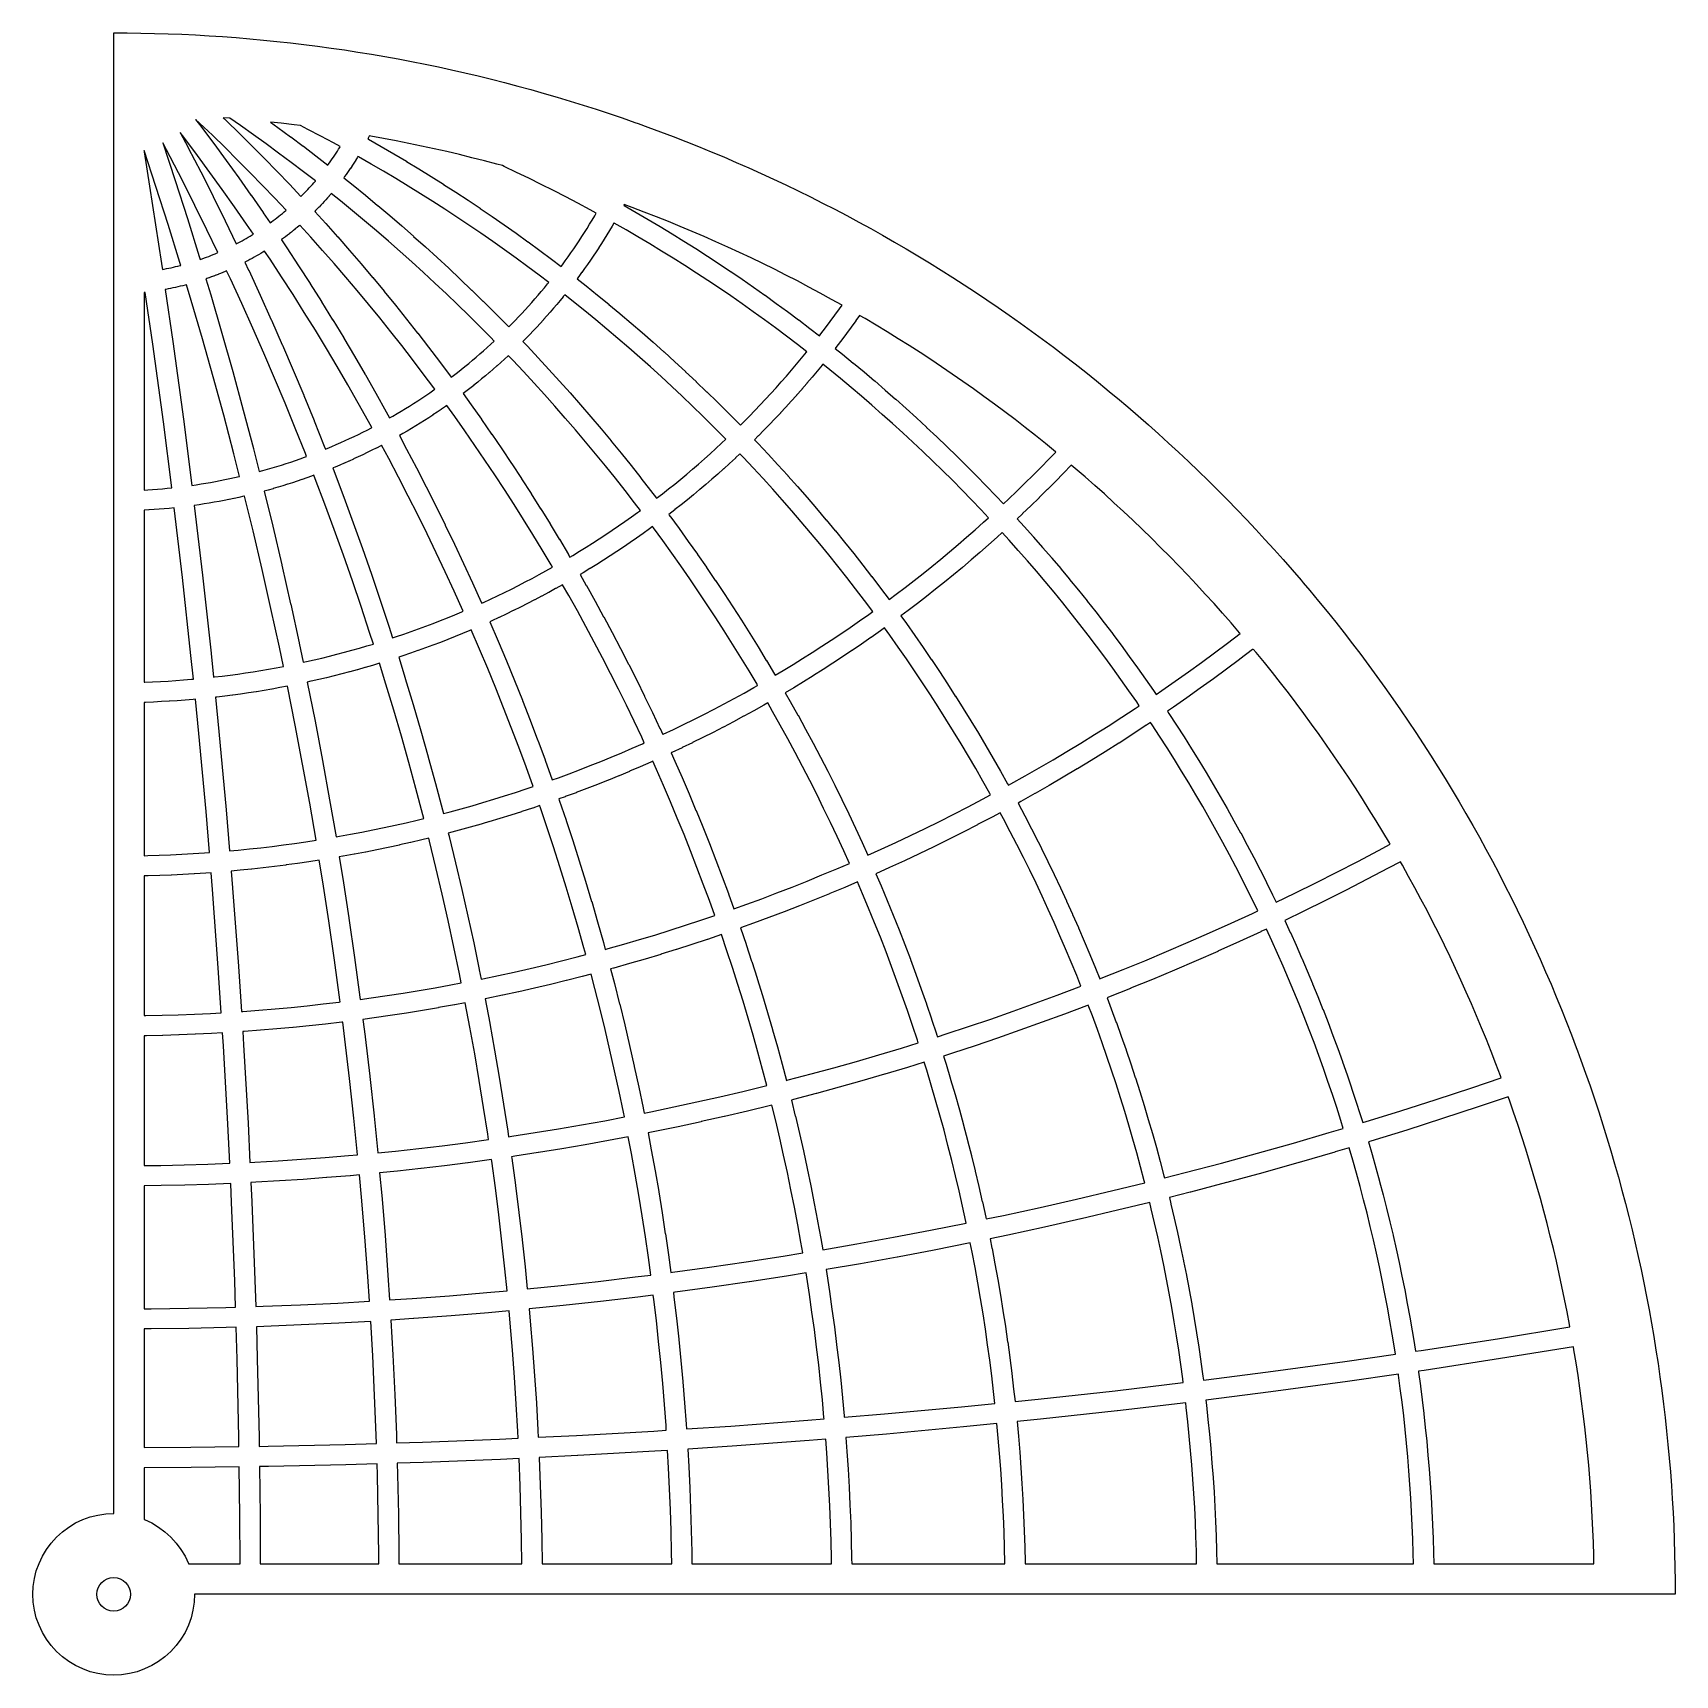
# Model space of a CAD drawing. Header units: millimetres. Extents: x -8 to 155, y -8 to 155.
import ezdxf

# ---------------------------------------------------------------- set-up
doc = ezdxf.new("R2010")
doc.units = ezdxf.units.MM
doc.layers.add('CUT_INNER', color=6, linetype='Continuous')
doc.layers.add('CUT_OUTER', color=1, linetype='Continuous')

msp = doc.modelspace()

# ---------------------------------------------------------------- linework, layer by layer
at = {"layer": 'CUT_INNER'}
for points in [[(9.8495, 138.5949), (11.0445, 136.1716), (11.0483, 136.1638), (12.1505, 133.8787), (12.3448, 133.9809), (12.547, 134.0895), (12.7482, 134.1999), (12.9484, 134.312), (13.1476, 134.4259), (13.3458, 134.5415), (13.543, 134.6588), (13.7392, 134.7779), (13.8456, 134.8437), (13.1627, 135.8466), (11.9697, 137.5663), (10.7618, 139.2756), (9.5389, 140.9742), (8.3013, 142.6621), (7.049, 144.3391), (6.5901, 144.9426), (7.3843, 143.4332), (7.3883, 143.4254), (8.6254, 141.0233), (8.6294, 141.0155), (9.8456, 138.6028)], [(12.2897, 142.1908), (11.0435, 143.4262), (9.7865, 144.6507), (8.5189, 145.8641), (8.1256, 146.2341), (8.6469, 145.5486), (8.6521, 145.5416), (9.9097, 143.8576), (9.9149, 143.8506), (11.1576, 142.1556), (11.1628, 142.1486), (12.3907, 140.4429), (12.3958, 140.4357), (13.6088, 138.7194), (13.6138, 138.7122), (14.8118, 136.9853), (14.8167, 136.9781), (15.5079, 135.9631), (15.641, 136.0606), (15.8248, 136.1979), (16.0075, 136.3368), (16.1889, 136.4773), (16.3691, 136.6194), (16.5481, 136.763), (16.7258, 136.9082), (16.9022, 137.0549), (17.0773, 137.2032), (17.0941, 137.2176), (15.9631, 138.4199), (14.7497, 139.6875), (13.5252, 140.9445)], [(15.1035, 143.8086), (13.8445, 144.7149), (12.5777, 145.6102), (11.5244, 146.3409), (11.5173, 146.3415), (10.8679, 146.3897), (11.1755, 146.0953), (11.1818, 146.0892), (12.445, 144.8586), (12.4512, 144.8525), (13.7037, 143.6109), (13.7099, 143.6047), (14.9514, 142.3522), (14.9576, 142.346), (16.1882, 141.0828), (16.1942, 141.0765), (17.4138, 139.8025), (17.4198, 139.7962), (18.5661, 138.5776), (18.5935, 138.6047), (18.755, 138.7677), (18.9152, 138.932), (19.0738, 139.0978), (19.2311, 139.2649), (19.3868, 139.4334), (19.5411, 139.6033), (19.6939, 139.7745), (19.8452, 139.947), (19.995, 140.1208), (19.9965, 140.1227), (18.8321, 141.0243), (17.5973, 141.9632), (16.3544, 142.8913)], [(18.5321, 145.6181), (17.8897, 145.6998), (16.6175, 145.8504), (15.5322, 145.9692), (16.2778, 145.4324), (16.2849, 145.4273), (17.5429, 144.5049), (17.55, 144.4997), (18.7999, 143.5663), (18.8069, 143.561), (20.0486, 142.6168), (20.0555, 142.6115), (21.2388, 141.6953), (21.2732, 141.7423), (21.4073, 141.9285), (21.5397, 142.1159), (21.6705, 142.3044), (21.7997, 142.4941), (21.9272, 142.6849), (22.053, 142.8768), (22.1771, 143.0698), (22.2996, 143.2639), (22.4203, 143.459), (22.4627, 143.5288), (21.7853, 143.9005), (20.5266, 144.5768), (19.262, 145.2421)], [(5.6087, 142.5039), (4.864, 143.9194), (6.0953, 140.1854), (6.098, 140.1771), (7.3022, 136.4152), (7.3048, 136.4069), (8.4761, 132.6346), (8.4787, 132.6262), (8.5657, 132.3373), (8.7775, 132.4113), (8.9935, 132.4888), (9.2088, 132.5682), (9.4233, 132.6495), (9.6372, 132.7327), (9.8503, 132.8177), (10.0627, 132.9046), (10.2743, 132.9934), (10.3392, 133.0212), (9.2452, 135.2892), (8.0541, 137.7047), (6.8419, 140.1096)], [(26.5312, 143.5392), (27.7731, 142.815), (27.7807, 142.8105), (29.0162, 142.0755), (29.0237, 142.071), (30.2528, 141.3251), (30.2602, 141.3206), (31.4828, 140.564), (31.4902, 140.5594), (32.7061, 139.7922), (32.7134, 139.7875), (33.9226, 139.0098), (33.9299, 139.005), (35.1322, 138.2168), (35.1395, 138.212), (36.3349, 137.4132), (36.3421, 137.4083), (37.5305, 136.5992), (37.5377, 136.5943), (38.719, 135.7748), (38.7261, 135.7698), (39.9002, 134.94), (39.9073, 134.935), (41.0741, 134.095), (41.0812, 134.0899), (42.2406, 133.2397), (42.2476, 133.2345), (43.3995, 132.3744), (43.4065, 132.3691), (44.3558, 131.6472), (44.4888, 131.8254), (44.7744, 132.2148), (45.0566, 132.6068), (45.3353, 133.0012), (45.6106, 133.398), (45.8824, 133.7973), (46.1508, 134.1988), (46.4156, 134.6027), (46.6768, 135.0089), (46.9346, 135.4174), (47.1887, 135.8281), (47.4393, 136.241), (47.6862, 136.656), (47.8467, 136.9313), (47.2332, 137.2679), (46.0325, 137.913), (44.8262, 138.5477), (43.6144, 139.1718), (42.3972, 139.7853), (41.1747, 140.3882), (39.947, 140.9804), (38.7142, 141.5618), (38.5354, 141.6442), (37.9931, 141.7921), (36.7543, 142.1182), (35.5127, 142.4336), (34.2684, 142.738), (33.0215, 143.0317), (31.772, 143.3144), (30.5202, 143.5862), (29.266, 143.847), (28.0096, 144.097), (26.7511, 144.3359), (25.4905, 144.5638), (25.3354, 144.5905), (25.3279, 144.5751), (25.3239, 144.5673), (25.2167, 144.3545), (25.2128, 144.3467), (25.1909, 144.3044), (25.2679, 144.2613), (25.2755, 144.257), (26.5237, 143.5436)], [(4.8256, 131.3497), (5.0174, 131.3861), (5.2424, 131.4309), (5.4671, 131.4776), (5.6913, 131.5263), (5.9151, 131.577), (6.1385, 131.6296), (6.3614, 131.6841), (6.5838, 131.7406), (6.6474, 131.7573), (6.561, 132.0445), (5.3923, 135.8084), (4.1907, 139.562), (3.006, 143.1548), (3.006, 143.0084), (3.5571, 139.6248), (3.5584, 139.6161), (4.7419, 131.9268), (4.7432, 131.9181)], [(37.5731, 134.1307), (36.399, 134.9452), (35.2179, 135.7494), (34.0298, 136.5433), (32.8348, 137.3267), (31.633, 138.0997), (30.4245, 138.8622), (29.2094, 139.6142), (27.9878, 140.3554), (26.7598, 141.086), (25.5254, 141.8059), (24.2849, 142.515), (24.2152, 142.554), (24.1313, 142.4156), (24.1267, 142.4082), (24.0014, 142.2056), (23.9967, 142.1982), (23.8696, 141.9967), (23.8649, 141.9894), (23.7361, 141.789), (23.7313, 141.7817), (23.6007, 141.5825), (23.5959, 141.5752), (23.4635, 141.3771), (23.4586, 141.3699), (23.3246, 141.173), (23.3196, 141.1658), (23.1838, 140.97), (23.1788, 140.9629), (23.0413, 140.7683), (23.0363, 140.7612), (22.8971, 140.5679), (22.8919, 140.5608), (22.812, 140.4518), (23.7444, 139.7034), (23.7512, 139.6979), (24.9592, 138.7109), (24.966, 138.7054), (26.1653, 137.7079), (26.172, 137.7022), (27.3626, 136.6943), (27.3693, 136.6886), (28.5511, 135.6704), (28.5577, 135.6646), (29.7305, 134.6361), (29.737, 134.6303), (30.9009, 133.5915), (30.9074, 133.5857), (32.0621, 132.5368), (32.0685, 132.5309), (33.214, 131.472), (33.2204, 131.466), (34.3567, 130.3972), (34.363, 130.3911), (35.4899, 129.3124), (35.4962, 129.3063), (36.6136, 128.2178), (36.6198, 128.2117), (37.7277, 127.1134), (37.7338, 127.1073), (38.8321, 125.9994), (38.8382, 125.9932), (39.1727, 125.6498), (39.4743, 125.9541), (39.8113, 126.3), (40.1453, 126.6489), (40.4762, 127.0007), (40.804, 127.3553), (41.1288, 127.7128), (41.4504, 128.0732), (41.7688, 128.4363), (42.0841, 128.8022), (42.3961, 129.1708), (42.705, 129.5421), (43.0105, 129.9161), (43.1284, 130.063), (42.197, 130.7713), (41.052, 131.6262), (39.8997, 132.4712), (38.74, 133.306)], [(32.9804, 128.9405), (31.8505, 130.0034), (30.7114, 131.0563), (29.5632, 132.0993), (28.4059, 133.1323), (27.2396, 134.155), (26.0645, 135.1676), (24.8805, 136.1699), (23.6879, 137.1618), (22.4866, 138.1433), (21.5696, 138.8793), (21.5217, 138.8227), (21.516, 138.816), (21.3605, 138.6356), (21.3548, 138.629), (21.1977, 138.4499), (21.1919, 138.4433), (21.0333, 138.2656), (21.0275, 138.2591), (20.8673, 138.0828), (20.8614, 138.0763), (20.6997, 137.9014), (20.6937, 137.895), (20.5305, 137.7215), (20.5245, 137.7152), (20.3598, 137.5431), (20.3537, 137.5368), (20.1875, 137.3662), (20.1813, 137.3599), (20.0136, 137.1908), (20.0074, 137.1846), (19.927, 137.1048), (21.0229, 135.8984), (21.0287, 135.8919), (22.2031, 134.5762), (22.2089, 134.5696), (23.3717, 133.2437), (23.3774, 133.2371), (24.5286, 131.9011), (24.5343, 131.8944), (25.6737, 130.5484), (25.6794, 130.5417), (26.8071, 129.1858), (26.8126, 129.1791), (27.9284, 127.8134), (27.9339, 127.8066), (29.0378, 126.4312), (29.0432, 126.4244), (30.135, 125.0394), (30.1404, 125.0325), (31.2201, 123.6381), (31.2254, 123.6312), (32.2929, 122.2274), (32.2982, 122.2204), (33.3534, 120.8073), (33.3586, 120.8003), (33.46, 120.6619), (33.6914, 120.8378), (34.0733, 121.1335), (34.4526, 121.4325), (34.8292, 121.7348), (35.2033, 122.0404), (35.5746, 122.3492), (35.9432, 122.6613), (36.3091, 122.9765), (36.6722, 123.295), (37.0325, 123.6166), (37.39, 123.9413), (37.7317, 124.2571), (37.4058, 124.5917), (36.3137, 125.6933), (35.2121, 126.7854), (34.1009, 127.8678)], [(50.6005, 137.6926), (50.6081, 137.6883), (51.7991, 137.0076), (51.8067, 137.0032), (52.9917, 136.3121), (52.9992, 136.3077), (54.1782, 135.6063), (54.1857, 135.6018), (55.3585, 134.8901), (55.3659, 134.8855), (56.5324, 134.1637), (56.5399, 134.159), (57.7, 133.427), (57.7074, 133.4223), (58.8611, 132.6802), (58.8685, 132.6755), (60.0157, 131.9233), (60.023, 131.9185), (61.1636, 131.1563), (61.1709, 131.1515), (62.3048, 130.3794), (62.312, 130.3744), (63.4391, 129.5925), (63.4463, 129.5875), (64.5666, 128.7958), (64.5737, 128.7907), (65.687, 127.9892), (65.6941, 127.9841), (66.8004, 127.1729), (66.8074, 127.1677), (67.9066, 126.3469), (67.9136, 126.3417), (69.0055, 125.5113), (69.0125, 125.506), (69.9666, 124.7672), (70.1147, 124.9583), (70.5815, 125.5722), (71.0429, 126.1902), (71.499, 126.8121), (71.9496, 127.4381), (72.2091, 127.8053), (71.1671, 128.3889), (70.044, 129.0051), (68.9156, 129.6114), (67.7819, 130.2078), (66.6431, 130.7944), (65.4991, 131.371), (64.3502, 131.9375), (63.1964, 132.4941), (62.0378, 133.0405), (60.8745, 133.5768), (59.7065, 134.103), (58.534, 134.6189), (57.357, 135.1246), (56.1756, 135.6199), (54.99, 136.105), (53.8002, 136.5797), (52.6063, 137.044), (51.4083, 137.4978), (50.618, 137.7894), (50.574, 137.7075)], [(25.2635, 127.9078), (24.1414, 129.2569), (23.0076, 130.5963), (21.8621, 131.9257), (20.7051, 133.245), (19.5366, 134.5542), (18.455, 135.7449), (18.3822, 135.6822), (18.3755, 135.6765), (18.1937, 135.5226), (18.187, 135.517), (18.0039, 135.3646), (17.9971, 135.3591), (17.8126, 135.2084), (17.8058, 135.2029), (17.6201, 135.0538), (17.6132, 135.0483), (17.4262, 134.9008), (17.4193, 134.8955), (17.2309, 134.7496), (17.224, 134.7443), (17.0344, 134.6001), (17.0274, 134.5948), (16.8365, 134.4523), (16.8295, 134.4471), (16.6374, 134.3063), (16.6303, 134.3011), (16.6285, 134.2998), (17.1722, 133.4861), (17.177, 133.4788), (18.3294, 131.7211), (18.3341, 131.7138), (19.4711, 129.9462), (19.4758, 129.9388), (20.5973, 128.1613), (20.6019, 128.1539), (21.7079, 126.3667), (21.7125, 126.3592), (22.8028, 124.5624), (22.8073, 124.5549), (23.8819, 122.7487), (23.8863, 122.7411), (24.9451, 120.9256), (24.9495, 120.918), (25.9924, 119.0933), (25.9967, 119.0857), (27.0237, 117.2519), (27.0279, 117.2443), (27.3606, 116.6378), (27.6721, 116.8159), (28.0893, 117.0592), (28.5044, 117.3061), (28.9173, 117.5567), (29.328, 117.8108), (29.7364, 118.0685), (30.1426, 118.3298), (30.5465, 118.5946), (30.9481, 118.8629), (31.3473, 119.1347), (31.7441, 119.41), (31.8422, 119.4793), (31.745, 119.6118), (30.6951, 121.0178), (29.6329, 122.4147), (28.5586, 123.8022), (27.4722, 125.1803), (26.3738, 126.5488)], [(49.0787, 127.8975), (49.0854, 127.892), (50.1908, 126.9726), (50.1975, 126.967), (51.2947, 126.0381), (51.3014, 126.0324), (52.3905, 125.094), (52.3971, 125.0882), (53.478, 124.1403), (53.4846, 124.1345), (54.5571, 123.1772), (54.5636, 123.1714), (55.6278, 122.2047), (55.6343, 122.1988), (56.69, 121.2229), (56.6964, 121.217), (57.7435, 120.2319), (57.7499, 120.2259), (58.7884, 119.2317), (58.7947, 119.2256), (59.8245, 118.2224), (59.8307, 118.2163), (60.8518, 117.2042), (60.8579, 117.198), (61.8701, 116.177), (61.8762, 116.1707), (62.1313, 115.9089), (62.4924, 116.2668), (63.0354, 116.8145), (63.5735, 117.367), (64.1068, 117.9241), (64.6353, 118.4858), (65.1588, 119.0522), (65.6773, 119.623), (66.1909, 120.1984), (66.6994, 120.7783), (67.2028, 121.3625), (67.7012, 121.9512), (68.1943, 122.5441), (68.6823, 123.1414), (68.7247, 123.1943), (67.789, 123.9188), (66.704, 124.7438), (65.6119, 125.5594), (64.5126, 126.3654), (63.4064, 127.1617), (62.2933, 127.9484), (61.1733, 128.7254), (60.0466, 129.4925), (58.9133, 130.2498), (57.7734, 130.9971), (56.627, 131.7345), (55.4742, 132.4619), (54.3151, 133.1791), (53.1498, 133.8863), (51.9784, 134.5832), (50.8009, 135.2699), (49.6175, 135.9462), (49.5984, 135.9569), (49.4151, 135.6427), (49.4107, 135.6352), (49.1593, 135.2126), (49.1548, 135.2051), (48.8997, 134.7847), (48.8951, 134.7773), (48.6364, 134.3591), (48.6317, 134.3517), (48.3693, 133.9359), (48.3647, 133.9285), (48.0986, 133.5149), (48.0939, 133.5076), (47.8243, 133.0964), (47.8195, 133.0891), (47.5463, 132.6803), (47.5414, 132.673), (47.2646, 132.2666), (47.2597, 132.2594), (46.9794, 131.8554), (46.9744, 131.8482), (46.6906, 131.4466), (46.6855, 131.4395), (46.3983, 131.0405), (46.3931, 131.0334), (46.1024, 130.6368), (46.0972, 130.6298), (45.9403, 130.4197), (46.8305, 129.718), (46.8373, 129.7125), (47.9586, 128.8126), (47.9654, 128.8071)], [(14.517, 128.8089), (15.6267, 126.3453), (15.6303, 126.3374), (16.7185, 123.8642), (16.722, 123.8562), (17.7886, 121.3737), (17.792, 121.3657), (18.8368, 118.8739), (18.8402, 118.8659), (19.8633, 116.3651), (19.8665, 116.357), (20.8678, 113.8474), (20.871, 113.8393), (20.9889, 113.5361), (21.1793, 113.614), (21.6247, 113.8007), (22.0685, 113.9914), (22.5105, 114.1859), (22.9509, 114.3843), (23.3895, 114.5865), (23.8263, 114.7925), (24.2613, 115.0023), (24.6945, 115.2159), (25.1258, 115.4333), (25.5551, 115.6544), (25.6011, 115.6786), (25.2731, 116.2765), (24.2504, 118.1027), (23.2118, 119.9198), (22.1574, 121.7278), (21.0873, 123.5265), (20.0015, 125.3158), (18.9001, 127.0956), (17.7833, 128.8657), (16.651, 130.626), (15.5035, 132.3763), (14.9662, 133.1805), (14.79, 133.0715), (14.7825, 133.0669), (14.5789, 132.9433), (14.5714, 132.9388), (14.3667, 132.817), (14.3591, 132.8126), (14.1534, 132.6926), (14.1458, 132.6882), (13.939, 132.57), (13.9314, 132.5657), (13.7235, 132.4493), (13.7159, 132.4451), (13.507, 132.3305), (13.4994, 132.3263), (13.2895, 132.2136), (13.2818, 132.2095), (13.071, 132.0985), (13.0632, 132.0945), (13.0072, 132.0657), (13.3785, 131.2785), (13.3822, 131.2706), (14.5134, 128.8168)], [(13.7978, 125.5262), (12.6916, 127.9818), (11.5641, 130.4276), (11.196, 131.2082), (11.0614, 131.1504), (11.0533, 131.147), (10.8337, 131.0548), (10.8256, 131.0515), (10.6051, 130.9613), (10.597, 130.958), (10.3757, 130.8698), (10.3676, 130.8665), (10.1456, 130.7802), (10.1374, 130.7771), (9.9147, 130.6927), (9.9065, 130.6896), (9.683, 130.6072), (9.6748, 130.6042), (9.4506, 130.5237), (9.4423, 130.5208), (9.2174, 130.4422), (9.2092, 130.4394), (9.1436, 130.4171), (9.6171, 128.8438), (9.6196, 128.8354), (10.7249, 125.0433), (10.7273, 125.0349), (11.7995, 121.2332), (11.8018, 121.2248), (12.8408, 117.4139), (12.843, 117.4055), (13.8487, 113.5857), (13.8509, 113.5772), (14.4255, 111.3146), (14.7901, 111.414), (15.2549, 111.5451), (15.7186, 111.6802), (16.1811, 111.8194), (16.6423, 111.9626), (17.1023, 112.1099), (17.561, 112.2611), (18.0183, 112.4164), (18.4743, 112.5756), (18.9288, 112.7388), (19.1211, 112.8097), (19.0048, 113.1089), (18.0068, 115.6103), (16.9871, 118.103), (15.9456, 120.5867), (14.8825, 123.0611)], [(3.006, 109.4832), (3.3787, 109.5044), (3.8606, 109.536), (4.3423, 109.5717), (4.8236, 109.6117), (5.3045, 109.6559), (5.7549, 109.7013), (4.9236, 116.2353), (3.8757, 123.9355), (3.1308, 129.0729), (3.006, 129.0593)], [(6.9111, 116.4925), (7.7439, 109.9458), (8.1804, 110.009), (8.6577, 110.0825), (9.1344, 110.1602), (9.6104, 110.2419), (10.0857, 110.3279), (10.5602, 110.418), (11.0339, 110.5122), (11.5067, 110.6105), (11.9787, 110.713), (12.4497, 110.8196), (12.4817, 110.8271), (11.9096, 113.0797), (10.9062, 116.891), (9.8695, 120.6934), (8.7997, 124.4867), (7.6968, 128.2705), (7.2253, 129.8372), (7.0898, 129.8015), (7.0813, 129.7993), (6.8504, 129.7407), (6.8419, 129.7386), (6.6106, 129.682), (6.6021, 129.6799), (6.3702, 129.6253), (6.3617, 129.6233), (6.1293, 129.5708), (6.1208, 129.5689), (5.888, 129.5183), (5.8795, 129.5165), (5.6462, 129.468), (5.6377, 129.4663), (5.404, 129.4198), (5.3954, 129.4181), (5.1614, 129.3737), (5.1528, 129.3721), (5.1134, 129.365), (5.8596, 124.2187), (5.8608, 124.2101), (6.9099, 116.5012)], [(56.3673, 118.7752), (55.3265, 119.7543), (54.2772, 120.7243), (53.2195, 121.685), (52.1534, 122.6365), (51.0791, 123.5787), (49.9966, 124.5114), (48.906, 125.4347), (47.8073, 126.3484), (46.7008, 127.2525), (45.5864, 128.1469), (44.7129, 128.8355), (44.5707, 128.6584), (44.5652, 128.6516), (44.2541, 128.2708), (44.2485, 128.264), (43.9341, 127.886), (43.9285, 127.8793), (43.6108, 127.504), (43.6051, 127.4973), (43.2841, 127.1248), (43.2784, 127.1182), (42.9542, 126.7486), (42.9484, 126.742), (42.621, 126.3752), (42.6151, 126.3687), (42.2845, 126.0047), (42.2786, 125.9982), (41.9448, 125.6372), (41.9389, 125.6308), (41.6019, 125.2726), (41.5959, 125.2663), (41.2559, 124.9111), (41.2498, 124.9048), (40.9067, 124.5526), (40.9006, 124.5463), (40.5656, 124.2084), (41.0115, 123.7426), (41.0176, 123.7363), (42.0864, 122.6), (42.0924, 122.5936), (43.1513, 121.4481), (43.1572, 121.4417), (44.2061, 120.287), (44.2119, 120.2805), (45.2507, 119.1166), (45.2565, 119.1101), (46.285, 117.9372), (46.2908, 117.9306), (47.309, 116.7489), (47.3147, 116.7422), (48.3226, 115.5516), (48.3283, 115.5449), (49.3258, 114.3455), (49.3313, 114.3388), (50.3183, 113.1308), (50.3238, 113.124), (51.3002, 111.9074), (51.3057, 111.9005), (52.2715, 110.6755), (52.2768, 110.6686), (53.2319, 109.4351), (53.2372, 109.4282), (53.8212, 108.6603), (54.4107, 109.1167), (55.0163, 109.5942), (55.6178, 110.0769), (56.2151, 110.5649), (56.808, 111.058), (57.3967, 111.5563), (57.9809, 112.0598), (58.5608, 112.5683), (59.1361, 113.0818), (59.707, 113.6004), (60.2734, 114.1239), (60.6903, 114.5162), (60.4438, 114.7692), (59.4378, 115.784), (58.423, 116.79), (57.3995, 117.7871)], [(73.5785, 126.2708), (73.1228, 125.6378), (73.1177, 125.6307), (72.6565, 125.0017), (72.6513, 124.9946), (72.1846, 124.3697), (72.1793, 124.3627), (71.7072, 123.7418), (71.7019, 123.7349), (71.539, 123.5245), (72.258, 122.9474), (72.2648, 122.9419), (73.3271, 122.0739), (73.3339, 122.0684), (74.3886, 121.1912), (74.3953, 121.1856), (75.4423, 120.2992), (75.4489, 120.2935), (76.4882, 119.3981), (76.4948, 119.3923), (77.5262, 118.4878), (77.5327, 118.482), (78.5562, 117.5686), (78.5627, 117.5627), (79.5781, 116.6404), (79.5845, 116.6345), (80.5919, 115.7033), (80.5983, 115.6973), (81.5975, 114.7574), (81.6038, 114.7513), (82.5948, 113.8027), (82.601, 113.7967), (83.5837, 112.8394), (83.5899, 112.8333), (84.5642, 111.8675), (84.5703, 111.8613), (85.5361, 110.8871), (85.5422, 110.8809), (86.4995, 109.8982), (86.5055, 109.8919), (87.4542, 108.901), (87.4602, 108.8946), (88.2075, 108.1002), (88.7282, 108.5901), (89.5408, 109.3679), (90.3465, 110.1528), (91.1454, 110.9447), (91.9373, 111.7436), (92.7222, 112.5493), (93.3944, 113.2516), (93.3724, 113.2698), (92.3804, 114.0803), (91.3814, 114.8822), (90.3754, 115.6752), (89.3625, 116.4595), (88.3428, 117.2349), (87.3164, 118.0013), (86.2833, 118.7588), (85.2437, 119.5073), (84.1976, 120.2466), (83.145, 120.9768), (82.0861, 121.6977), (81.021, 122.4094), (79.9497, 123.1118), (78.8723, 123.8048), (77.789, 124.4883), (76.6996, 125.1624), (75.6045, 125.827), (74.5036, 126.482), (73.9542, 126.8023), (73.5836, 126.2779)], [(47.7822, 113.0675), (46.7903, 114.2601), (45.788, 115.4441), (44.7755, 116.6192), (43.7527, 117.7855), (42.7197, 118.9428), (41.6767, 120.091), (40.6238, 121.2301), (39.5609, 122.36), (39.1245, 122.8158), (39.1146, 122.8065), (39.1082, 122.8005), (38.7471, 122.4668), (38.7407, 122.4609), (38.3767, 122.1303), (38.3702, 122.1244), (38.0034, 121.797), (37.9968, 121.7912), (37.6271, 121.467), (37.6205, 121.4612), (37.248, 121.1403), (37.2414, 121.1346), (36.8661, 120.8169), (36.8594, 120.8113), (36.4813, 120.4968), (36.4746, 120.4913), (36.0938, 120.1802), (36.087, 120.1747), (35.7035, 119.8669), (35.6967, 119.8615), (35.3105, 119.557), (35.3036, 119.5517), (34.9149, 119.2506), (34.9079, 119.2453), (34.6424, 119.0434), (35.4369, 117.9397), (35.4419, 117.9326), (36.4598, 116.4924), (36.4648, 116.4853), (37.47, 115.0362), (37.475, 115.029), (38.4675, 113.5713), (38.4724, 113.564), (39.4522, 112.0977), (39.457, 112.0904), (40.424, 110.6155), (40.4287, 110.6082), (41.3828, 109.125), (41.3875, 109.1176), (42.3285, 107.6261), (42.3332, 107.6187), (43.2612, 106.1191), (43.2657, 106.1116), (44.1806, 104.6039), (44.1851, 104.5964), (45.0868, 103.0808), (45.0913, 103.0733), (45.2308, 102.834), (45.5178, 103.0048), (46.1772, 103.4049), (46.833, 103.8107), (47.4852, 104.2223), (48.1339, 104.6395), (48.7789, 105.0624), (49.4201, 105.4909), (50.0576, 105.9249), (50.6913, 106.3645), (51.3211, 106.8096), (51.947, 107.2602), (52.2174, 107.4585), (51.6447, 108.2117), (50.695, 109.4382), (49.7346, 110.6564), (48.7637, 111.8662)], [(65.8526, 111.9805), (65.8585, 111.9741), (66.8251, 110.9099), (66.831, 110.9034), (67.7883, 109.8308), (67.7941, 109.8242), (68.742, 108.7433), (68.7478, 108.7367), (69.6862, 107.6476), (69.6919, 107.641), (70.6208, 106.5437), (70.6264, 106.537), (71.5457, 105.4317), (71.5513, 105.4249), (72.4609, 104.3116), (72.4664, 104.3048), (73.3663, 103.1836), (73.3717, 103.1767), (74.2618, 102.0477), (74.2672, 102.0408), (75.1473, 100.9041), (75.1526, 100.8971), (76.0229, 99.7527), (76.0281, 99.7458), (76.8685, 98.6204), (77.5734, 99.1468), (78.4687, 99.8276), (79.3582, 100.5163), (80.2415, 101.2127), (81.1188, 101.9168), (81.9898, 102.6285), (82.8547, 103.3477), (83.7132, 104.0745), (84.5654, 104.8088), (85.4111, 105.5505), (86.2503, 106.2995), (86.7355, 106.7402), (86.0035, 107.5184), (85.061, 108.503), (84.1098, 109.4794), (83.1502, 110.4474), (82.1822, 111.407), (81.2058, 112.3581), (80.2212, 113.3007), (79.2284, 114.2347), (78.2274, 115.1599), (77.2185, 116.0764), (76.2015, 116.984), (75.1767, 117.8828), (74.1441, 118.7725), (73.1038, 119.6532), (72.0558, 120.5248), (71.0003, 121.3872), (70.297, 121.9516), (70.2424, 121.8836), (70.2369, 121.8768), (69.7434, 121.2728), (69.7379, 121.2661), (69.2391, 120.6664), (69.2335, 120.6597), (68.7295, 120.0644), (68.7239, 120.0577), (68.2147, 119.4668), (68.209, 119.4602), (67.6947, 118.8738), (67.6889, 118.8673), (67.1695, 118.2854), (67.1637, 118.2789), (66.6392, 117.7015), (66.6333, 117.6951), (66.1039, 117.1223), (66.0979, 117.1159), (65.5635, 116.5478), (65.5575, 116.5414), (65.0181, 115.978), (65.012, 115.9717), (64.4678, 115.413), (64.4616, 115.4068), (63.9125, 114.8528), (63.9063, 114.8467), (63.524, 114.4676), (63.8796, 114.0961), (63.8857, 114.0898), (64.8707, 113.0426), (64.8767, 113.0362)], [(37.7835, 110.988), (36.8086, 112.447), (35.8209, 113.8976), (34.8207, 115.3394), (33.8079, 116.7724), (33.0244, 117.8609), (32.8972, 117.771), (32.89, 117.7659), (32.486, 117.4857), (32.4788, 117.4807), (32.0723, 117.204), (32.0651, 117.1991), (31.6563, 116.9259), (31.649, 116.9211), (31.2377, 116.6515), (31.2304, 116.6467), (30.8169, 116.3807), (30.8095, 116.376), (30.3936, 116.1136), (30.3862, 116.109), (29.9681, 115.8502), (29.9606, 115.8457), (29.5403, 115.5906), (29.5328, 115.5861), (29.1102, 115.3347), (29.1027, 115.3302), (28.6779, 115.0825), (28.6703, 115.0782), (28.3202, 114.878), (29.0378, 113.5426), (29.0419, 113.5348), (30.0205, 111.6748), (30.0245, 111.6671), (30.9869, 109.7986), (30.9908, 109.7908), (31.9368, 107.914), (31.9407, 107.9062), (32.8703, 106.0212), (32.8741, 106.0133), (33.7872, 104.1203), (33.791, 104.1124), (34.6875, 102.2115), (34.6912, 102.2036), (35.5711, 100.2949), (35.5747, 100.2869), (36.438, 98.3706), (36.4415, 98.3627), (36.4846, 98.2647), (36.6496, 98.339), (37.35, 98.6619), (38.0475, 98.9909), (38.7422, 99.3259), (39.4339, 99.6671), (40.1226, 100.0142), (40.8082, 100.3673), (41.4908, 100.7264), (42.1701, 101.0915), (42.8463, 101.4624), (43.498, 101.8274), (43.3624, 102.0599), (42.4651, 103.568), (41.5548, 105.0682), (40.6314, 106.5605), (39.695, 108.0446), (38.7457, 109.5204)], [(23.7519, 106.2349), (24.6649, 103.6919), (24.6679, 103.6836), (25.5587, 101.1328), (25.5615, 101.1245), (26.43, 98.566), (26.4328, 98.5577), (27.2789, 95.9916), (27.2816, 95.9833), (27.6539, 94.8204), (28.0426, 94.9486), (28.7729, 95.1965), (29.501, 95.4508), (30.2269, 95.7114), (30.9505, 95.9784), (31.6717, 96.2516), (32.3905, 96.5311), (33.1068, 96.8169), (33.8206, 97.1089), (34.5319, 97.4072), (34.6502, 97.458), (34.609, 97.5516), (33.7494, 99.4599), (32.8731, 101.3606), (31.9803, 103.2536), (31.071, 105.1388), (30.1453, 107.0159), (29.2033, 108.8849), (28.2449, 110.7456), (27.2704, 112.5979), (26.5606, 113.919), (26.4843, 113.8789), (26.4766, 113.8748), (26.0394, 113.6497), (26.0317, 113.6457), (25.5926, 113.4244), (25.5847, 113.4205), (25.1437, 113.203), (25.1359, 113.1992), (24.693, 112.9856), (24.6851, 112.9818), (24.2404, 112.7721), (24.2324, 112.7684), (23.7859, 112.5625), (23.7779, 112.5589), (23.3296, 112.3569), (23.3216, 112.3534), (22.8716, 112.1553), (22.8635, 112.1519), (22.4118, 111.9578), (22.4037, 111.9543), (21.9503, 111.7642), (21.9422, 111.7608), (21.7153, 111.668), (21.8503, 111.321), (21.8534, 111.3129), (22.8107, 108.7862), (22.8137, 108.778), (23.7489, 106.2431)], [(70.9063, 103.047), (70.0022, 104.1536), (69.0885, 105.2522), (68.1652, 106.3428), (67.2324, 107.4253), (66.2903, 108.4996), (65.3388, 109.5657), (64.378, 110.6234), (63.4081, 111.6727), (62.429, 112.7135), (62.083, 113.0749), (61.6433, 112.6613), (61.6369, 112.6553), (61.0641, 112.1258), (61.0577, 112.1199), (60.4803, 111.5955), (60.4738, 111.5897), (59.8919, 111.0703), (59.8854, 111.0645), (59.299, 110.5502), (59.2924, 110.5445), (58.7015, 110.0353), (58.6948, 110.0297), (58.0995, 109.5257), (58.0928, 109.5201), (57.4931, 109.0213), (57.4864, 109.0158), (56.8824, 108.5223), (56.8756, 108.5168), (56.2673, 108.0285), (56.2604, 108.0231), (55.6479, 107.5402), (55.641, 107.5348), (55.0245, 107.0575), (55.1201, 106.9296), (55.1253, 106.9225), (56.0477, 105.6645), (56.0528, 105.6574), (56.9642, 104.3914), (56.9693, 104.3843), (57.8696, 103.1104), (57.8747, 103.1032), (58.7638, 101.8215), (58.7688, 101.8143), (59.6467, 100.5248), (59.6516, 100.5176), (60.5183, 99.2205), (60.5231, 99.2132), (61.3784, 97.9086), (61.3832, 97.9013), (62.2271, 96.5893), (62.2318, 96.5819), (63.0642, 95.2626), (63.0688, 95.2552), (63.8897, 93.9287), (63.8943, 93.9212), (64.7036, 92.5876), (64.7081, 92.5801), (65.5057, 91.2395), (65.5101, 91.2319), (65.5759, 91.119), (66.3879, 91.6021), (67.3495, 92.1856), (68.3061, 92.7775), (69.2574, 93.3778), (70.2034, 93.9863), (71.1441, 94.6031), (72.0794, 95.228), (73.0092, 95.8611), (73.9334, 96.5022), (74.852, 97.1514), (75.2502, 97.4381), (74.425, 98.5432), (73.5601, 99.6806), (72.6853, 100.8105), (71.8007, 101.9326)], [(20.9351, 108.0803), (19.9809, 110.5988), (19.8476, 110.9417), (19.6184, 110.8572), (19.6101, 110.8542), (19.1474, 110.688), (19.1391, 110.6851), (18.6749, 110.523), (18.6666, 110.5201), (18.201, 110.3621), (18.1927, 110.3593), (17.7257, 110.2053), (17.7174, 110.2026), (17.2491, 110.0527), (17.2408, 110.0501), (16.7712, 109.9043), (16.7628, 109.9017), (16.292, 109.76), (16.2836, 109.7575), (15.8115, 109.6199), (15.8031, 109.6175), (15.3299, 109.484), (15.3214, 109.4817), (14.9156, 109.3711), (15.7641, 105.9035), (15.7662, 105.895), (16.6715, 102.0502), (16.6735, 102.0417), (17.5452, 98.1891), (17.5471, 98.1806), (18.3852, 94.3205), (18.387, 94.312), (18.7844, 92.4018), (19.1284, 92.4765), (19.8806, 92.6467), (20.6313, 92.8235), (21.3805, 93.0068), (22.128, 93.1966), (22.8738, 93.393), (23.6179, 93.5959), (24.3602, 93.8052), (25.1006, 94.021), (25.7437, 94.2146), (25.3744, 95.3682), (24.531, 97.9259), (23.6653, 100.4762), (22.7773, 103.0188), (21.8673, 105.5536)], [(94.1607, 111.1541), (93.3697, 110.3421), (93.3636, 110.3359), (92.5655, 109.5308), (92.5593, 109.5246), (91.7542, 108.7265), (91.748, 108.7204), (90.936, 107.9294), (90.9297, 107.9233), (90.1109, 107.1394), (90.1045, 107.1334), (89.5675, 106.6283), (90.2655, 105.8598), (90.2714, 105.8533), (91.1849, 104.8299), (91.1907, 104.8233), (92.0951, 103.792), (92.1009, 103.7854), (92.9963, 102.7461), (93.002, 102.7395), (93.8884, 101.6925), (93.894, 101.6858), (94.7712, 100.6311), (94.7768, 100.6243), (95.6447, 99.562), (95.6502, 99.5552), (96.5089, 98.4854), (96.5143, 98.4785), (97.3636, 97.4012), (97.369, 97.3943), (98.2088, 96.3096), (98.2141, 96.3027), (99.0445, 95.2107), (99.0497, 95.2038), (99.8705, 94.1046), (99.8757, 94.0976), (100.6869, 92.9913), (100.692, 92.9842), (101.4935, 91.8709), (101.4986, 91.8638), (102.2903, 90.7435), (102.2953, 90.7363), (103.0773, 89.6092), (103.0822, 89.602), (103.343, 89.219), (103.9318, 89.6199), (105.2475, 90.5326), (106.5551, 91.4568), (107.8547, 92.3924), (109.146, 93.3392), (110.4291, 94.2973), (111.6899, 95.256), (111.623, 95.3351), (110.7868, 96.3055), (109.9422, 97.2686), (109.0892, 98.2243), (108.2279, 99.1726), (107.3583, 100.1132), (106.4806, 101.0463), (105.5947, 101.9717), (104.7009, 102.8893), (103.799, 103.799), (102.8893, 104.7009), (101.9717, 105.5947), (101.0463, 106.4806), (100.1132, 107.3583), (99.1726, 108.2279), (98.2243, 109.0892), (97.2686, 109.9422), (96.3055, 110.7868), (95.3351, 111.623), (94.9344, 111.9622), (94.1668, 111.1604)], [(5.9902, 107.7108), (5.5009, 107.6616), (5.4922, 107.6607), (5.0026, 107.6157), (4.9939, 107.615), (4.5038, 107.5743), (4.4951, 107.5736), (4.0048, 107.5371), (3.996, 107.5365), (3.5054, 107.5044), (3.4967, 107.5038), (3.006, 107.476), (3.006, 90.433), (3.0843, 90.4354), (3.855, 90.4657), (4.6253, 90.5027), (5.3953, 90.5464), (6.1649, 90.5969), (6.934, 90.654), (7.7026, 90.7179), (7.9002, 90.7361), (7.6638, 93.084), (6.8178, 100.809), (6.0007, 107.712), (5.9989, 107.7118)], [(9.894, 90.9376), (10.0046, 90.9497), (10.7705, 91.0404), (11.5356, 91.1377), (12.2998, 91.2417), (13.063, 91.3524), (13.8253, 91.4697), (14.5865, 91.5937), (15.3466, 91.7243), (16.1055, 91.8615), (16.8216, 91.9974), (16.4259, 93.8996), (15.5897, 97.7511), (14.7199, 101.5951), (13.8165, 105.4314), (12.9718, 108.8837), (12.9048, 108.868), (12.8963, 108.866), (12.4167, 108.7575), (12.4082, 108.7556), (11.9276, 108.6512), (11.9191, 108.6494), (11.4377, 108.5493), (11.4291, 108.5475), (10.9468, 108.4516), (10.9383, 108.45), (10.4552, 108.3582), (10.4466, 108.3566), (9.9627, 108.2691), (9.9541, 108.2676), (9.4695, 108.1844), (9.4609, 108.1829), (8.9756, 108.1039), (8.9669, 108.1025), (8.4809, 108.0277), (8.4723, 108.0264), (7.9898, 107.9565), (8.8084, 101.0402), (8.8094, 101.0315), (9.6564, 93.2978), (9.6573, 93.2891)], [(60.5393, 95.5089), (59.7001, 96.8135), (58.8496, 98.1108), (57.9878, 99.4006), (57.1148, 100.6828), (56.2306, 101.9573), (55.3353, 103.2241), (54.429, 104.483), (53.5117, 105.734), (53.4208, 105.8558), (53.1285, 105.6415), (53.1214, 105.6364), (52.4884, 105.1807), (52.4813, 105.1756), (51.8443, 104.7254), (51.8372, 104.7204), (51.1963, 104.2758), (51.1891, 104.2709), (50.5444, 103.8319), (50.5371, 103.827), (49.8886, 103.3937), (49.8813, 103.3889), (49.229, 102.9612), (49.2217, 102.9564), (48.5657, 102.5345), (48.5583, 102.5298), (47.8987, 102.1136), (47.8912, 102.1089), (47.228, 101.6985), (47.2205, 101.6939), (46.5537, 101.2893), (46.5462, 101.2848), (46.2365, 101.1006), (46.8592, 100.0111), (46.8635, 100.0035), (47.7252, 98.4648), (47.7295, 98.4572), (48.5777, 96.911), (48.5819, 96.9033), (49.4166, 95.3498), (49.4207, 95.3421), (50.2419, 93.7814), (50.2459, 93.7736), (51.0534, 92.2058), (51.0574, 92.198), (51.8511, 90.6232), (51.855, 90.6153), (52.635, 89.0336), (52.6389, 89.0258), (53.405, 87.4373), (53.4088, 87.4295), (54.1611, 85.8344), (54.1648, 85.8265), (54.4315, 85.2479), (54.4751, 85.2679), (55.4925, 85.7478), (56.5056, 86.2364), (57.5145, 86.734), (58.5189, 87.2402), (59.5189, 87.7553), (60.5144, 88.279), (61.5053, 88.8115), (62.4915, 89.3525), (63.4729, 89.9021), (63.8425, 90.1134), (63.7812, 90.2186), (62.988, 91.5517), (62.1833, 92.8779), (61.367, 94.197)], [(80.248, 93.8839), (80.253, 93.8767), (81.0621, 92.6884), (81.067, 92.6811), (81.8657, 91.4857), (81.8705, 91.4784), (82.6588, 90.2761), (82.6636, 90.2688), (83.4413, 89.0597), (83.446, 89.0523), (84.2132, 87.8364), (84.2178, 87.829), (84.9743, 86.6065), (84.9789, 86.599), (85.7247, 85.3699), (85.7292, 85.3624), (86.4643, 84.1269), (86.4687, 84.1194), (87.193, 82.8775), (87.1974, 82.8699), (87.9108, 81.6217), (87.9151, 81.6141), (88.6175, 80.3597), (88.6218, 80.3521), (88.6988, 80.2117), (88.9593, 80.3547), (90.3565, 81.1371), (91.7467, 81.9317), (93.1299, 82.7384), (94.5061, 83.5571), (95.875, 84.3878), (97.2367, 85.2304), (98.5909, 86.0849), (99.9376, 86.9511), (101.2768, 87.8291), (101.681, 88.0992), (101.4282, 88.4705), (100.6512, 89.5905), (99.8646, 90.7036), (99.0682, 91.8098), (98.2622, 92.909), (97.4466, 94.0012), (96.6216, 95.0862), (95.7871, 96.164), (94.9432, 97.2344), (94.0901, 98.2974), (93.2276, 99.353), (92.356, 100.401), (91.4753, 101.4413), (90.5856, 102.4739), (89.6868, 103.4987), (88.7792, 104.5156), (88.0955, 105.2683), (87.5945, 104.8131), (87.588, 104.8073), (86.7422, 104.0524), (86.7357, 104.0467), (85.8834, 103.2992), (85.8768, 103.2935), (85.018, 102.5535), (85.0114, 102.5478), (84.1462, 101.8154), (84.1395, 101.8098), (83.2679, 101.0849), (83.2612, 101.0793), (82.3833, 100.3621), (82.3765, 100.3566), (81.4925, 99.6471), (81.4856, 99.6416), (80.5954, 98.9398), (80.5885, 98.9344), (79.6922, 98.2404), (79.6852, 98.2351), (78.7829, 97.5489), (78.7759, 97.5437), (78.0501, 97.0017), (78.5887, 96.2535), (78.5938, 96.2464), (79.4235, 95.0724), (79.4286, 95.0652)], [(47.6492, 94.4051), (46.8186, 95.9509), (45.9746, 97.4894), (45.1172, 99.0205), (44.5037, 100.0938), (44.5022, 100.0929), (43.8217, 99.7118), (43.814, 99.7076), (43.1302, 99.3324), (43.1225, 99.3282), (42.4354, 98.959), (42.4277, 98.9549), (41.7374, 98.5918), (41.7297, 98.5877), (41.0363, 98.2306), (41.0285, 98.2266), (40.332, 97.8756), (40.3242, 97.8717), (39.6246, 97.5267), (39.6167, 97.5228), (38.9142, 97.184), (38.9063, 97.1802), (38.2009, 96.8475), (38.1929, 96.8438), (37.4846, 96.5173), (37.4767, 96.5136), (37.2917, 96.4303), (38.1211, 94.4998), (38.1245, 94.4918), (38.9373, 92.5536), (38.9406, 92.5455), (39.7365, 90.6003), (39.7397, 90.5922), (40.5186, 88.64), (40.5218, 88.6319), (41.2835, 86.6731), (41.2866, 86.6649), (42.0313, 84.6995), (42.0343, 84.6913), (42.7618, 82.7195), (42.7648, 82.7113), (43.4711, 80.7439), (44.0861, 80.9647), (45.1414, 81.354), (46.1933, 81.7525), (47.2416, 82.1602), (48.2864, 82.577), (49.3275, 83.003), (50.3649, 83.4379), (51.3984, 83.882), (52.4279, 84.335), (52.6082, 84.4162), (52.3467, 84.9835), (51.5981, 86.5707), (50.8358, 88.1512), (50.0596, 89.7251), (49.2698, 91.2921), (48.4663, 92.8521)], [(30.4514, 85.6148), (31.1849, 83.0143), (31.1872, 83.0059), (31.8979, 80.3991), (31.9001, 80.3907), (32.5881, 77.7778), (32.5903, 77.7693), (32.6829, 77.4046), (33.3615, 77.5832), (34.4468, 77.8791), (35.5294, 78.1844), (36.6093, 78.4992), (37.6864, 78.8234), (38.7607, 79.1569), (39.832, 79.4999), (40.9003, 79.8521), (41.5793, 80.0826), (40.8801, 82.03), (40.1557, 83.9936), (39.4142, 85.9508), (38.6556, 87.9015), (37.88, 89.8455), (37.0875, 91.7826), (36.2781, 93.7128), (35.4572, 95.6236), (35.3189, 95.5642), (35.3109, 95.5608), (34.5916, 95.2592), (34.5835, 95.2558), (33.8616, 94.9605), (33.8535, 94.9572), (33.129, 94.6682), (33.1209, 94.665), (32.3939, 94.3823), (32.3858, 94.3791), (31.6564, 94.1028), (31.6482, 94.0997), (30.9164, 93.8298), (30.9082, 93.8268), (30.1741, 93.5632), (30.1659, 93.5603), (29.4295, 93.3031), (29.4212, 93.3003), (28.6826, 93.0496), (28.6744, 93.0468), (28.2605, 92.9104), (28.9092, 90.8213), (28.9118, 90.8129), (29.6905, 88.2256), (29.693, 88.2172), (30.449, 85.6232)], [(84.7398, 83.106), (84.0092, 84.3341), (83.2679, 85.5557), (82.516, 86.7708), (81.7535, 87.9792), (80.9805, 89.181), (80.197, 90.376), (79.4032, 91.5641), (78.599, 92.7453), (77.7845, 93.9193), (76.9598, 95.0862), (76.4319, 95.8195), (76.0193, 95.5225), (76.0122, 95.5174), (75.0865, 94.8631), (75.0793, 94.8581), (74.1479, 94.212), (74.1407, 94.207), (73.2037, 93.569), (73.1964, 93.5641), (72.2539, 92.9344), (72.2466, 92.9295), (71.2986, 92.308), (71.2912, 92.3032), (70.3378, 91.69), (70.3304, 91.6853), (69.3717, 91.0804), (69.3643, 91.0757), (68.4004, 90.4792), (68.3929, 90.4747), (67.4238, 89.8866), (67.4163, 89.8821), (66.5813, 89.3853), (67.0744, 88.5224), (67.0787, 88.5148), (67.841, 87.1538), (67.8452, 87.1461), (68.5955, 85.7785), (68.5997, 85.7708), (69.3381, 84.3966), (69.3422, 84.3889), (70.0685, 83.0084), (70.0725, 83.0006), (70.7868, 81.6138), (70.7908, 81.606), (71.4929, 80.213), (71.4968, 80.2051), (72.1868, 78.806), (72.1906, 78.7982), (72.8683, 77.3931), (72.8721, 77.3852), (73.5375, 75.9743), (73.5412, 75.9664), (74.1943, 74.5497), (74.1979, 74.5418), (74.7693, 73.2733), (76.0935, 73.8698), (77.5476, 74.5401), (78.9959, 75.2232), (80.4382, 75.9189), (81.8743, 76.6271), (83.3042, 77.3478), (84.7278, 78.081), (86.1449, 78.8266), (86.9389, 79.2532), (86.8669, 79.3844), (86.1687, 80.6311), (85.4597, 81.8717)], [(112.9202, 93.674), (111.6386, 92.6995), (111.6316, 92.6942), (110.3416, 91.7309), (110.3345, 91.7257), (109.0362, 90.7737), (109.0291, 90.7685), (107.7224, 89.8279), (107.7153, 89.8228), (106.4005, 88.8936), (106.3933, 88.8886), (105.0705, 87.9708), (105.0633, 87.9659), (104.463, 87.5572), (104.6213, 87.3202), (104.6261, 87.3129), (105.3783, 86.1657), (105.383, 86.1583), (106.1252, 85.0046), (106.1299, 84.9972), (106.8619, 83.837), (106.8665, 83.8296), (107.5884, 82.6631), (107.5929, 82.6556), (108.3046, 81.4829), (108.3091, 81.4754), (109.0105, 80.2964), (109.0149, 80.2889), (109.706, 79.1039), (109.7104, 79.0963), (110.3911, 77.9053), (110.3954, 77.8977), (111.0657, 76.7008), (111.0699, 76.6931), (111.7298, 75.4904), (111.7339, 75.4828), (112.3832, 74.2743), (112.3873, 74.2666), (113.0261, 73.0526), (113.0301, 73.0448), (113.6582, 71.8253), (113.6622, 71.8175), (114.2797, 70.5925), (114.2836, 70.5847), (114.8903, 69.3543), (114.8941, 69.3465), (115.2439, 68.6213), (117.1051, 69.5191), (119.1958, 70.5501), (121.2776, 71.5994), (123.35, 72.6668), (125.4131, 73.7522), (126.5606, 74.3688), (126.482, 74.5036), (125.827, 75.6045), (125.1624, 76.6996), (124.4883, 77.789), (123.8048, 78.8723), (123.1118, 79.9497), (122.4094, 81.021), (121.6977, 82.0861), (120.9768, 83.145), (120.2466, 84.1976), (119.5073, 85.2437), (118.7588, 86.2833), (118.0013, 87.3164), (117.2349, 88.3428), (116.4595, 89.3625), (115.6752, 90.3754), (114.8822, 91.3814), (114.0803, 92.3804), (113.2698, 93.3724), (112.9803, 93.7205), (112.9271, 93.6793)], [(26.9941, 90.2312), (26.3503, 92.3044), (25.6739, 92.1008), (25.6656, 92.0983), (24.9167, 91.88), (24.9083, 91.8776), (24.1576, 91.6659), (24.1492, 91.6636), (23.3967, 91.4584), (23.3883, 91.4562), (22.634, 91.2576), (22.6255, 91.2554), (21.8695, 91.0634), (21.861, 91.0613), (21.1034, 90.8759), (21.0949, 90.8738), (20.3357, 90.6951), (20.3272, 90.6931), (19.5664, 90.521), (19.5579, 90.5191), (19.1925, 90.4397), (19.1932, 90.4362), (19.9638, 86.5621), (19.9654, 86.5536), (20.7022, 82.6729), (20.7038, 82.6643), (21.4067, 78.7774), (21.4082, 78.7688), (22.0402, 75.0905), (22.3831, 75.1494), (23.49, 75.3495), (24.5951, 75.5593), (25.6983, 75.7788), (26.7996, 76.0079), (27.8989, 76.2465), (28.996, 76.4948), (30.0909, 76.7526), (30.7405, 76.9115), (30.649, 77.2718), (29.9633, 79.8762), (29.2549, 82.4746), (28.5239, 85.0666), (27.7702, 87.6522)], [(11.4891, 73.705), (12.3544, 73.7845), (13.4736, 73.8972), (14.5918, 74.0197), (15.7088, 74.1519), (16.8247, 74.2938), (17.9393, 74.4455), (19.0525, 74.6069), (20.0632, 74.7625), (19.4339, 78.4251), (18.7325, 82.3034), (17.9974, 86.1755), (17.2297, 90.0351), (16.475, 89.8918), (16.4664, 89.8903), (15.6989, 89.7515), (15.6903, 89.7499), (14.9216, 89.6179), (14.913, 89.6164), (14.1431, 89.491), (14.1345, 89.4897), (13.3636, 89.371), (13.3549, 89.3697), (12.583, 89.2578), (12.5744, 89.2566), (11.8015, 89.1514), (11.7928, 89.1503), (11.0191, 89.0518), (11.0104, 89.0508), (10.2358, 88.9591), (10.2271, 88.9581), (10.0948, 88.9436), (10.4367, 85.5483), (10.4376, 85.5396), (11.1494, 77.7924), (11.1502, 77.7836)], [(7.8729, 88.7212), (7.0956, 88.6566), (7.0869, 88.6559), (6.3091, 88.5981), (6.3003, 88.5975), (5.522, 88.5465), (5.5133, 88.5459), (4.7346, 88.5017), (4.7258, 88.5012), (3.9468, 88.4638), (3.938, 88.4634), (3.1586, 88.4328), (3.1499, 88.4325), (3.006, 88.4281), (3.006, 73.2272), (3.3742, 73.2353), (4.4985, 73.2696), (5.6225, 73.3138), (6.7461, 73.3677), (7.8691, 73.4315), (8.9915, 73.5051), (9.4917, 73.5423), (9.1534, 77.6133), (8.4424, 85.3519), (8.101, 88.7421), (7.8816, 88.7219)], [(70.3875, 77.9236), (69.7014, 79.3149), (69.0032, 80.7001), (68.2929, 82.0791), (67.5707, 83.4519), (66.8365, 84.8184), (66.0903, 86.1784), (65.3324, 87.5318), (64.8478, 88.3797), (64.4635, 88.1601), (64.4559, 88.1558), (63.4669, 87.6019), (63.4592, 87.5976), (62.4654, 87.0524), (62.4577, 87.0482), (61.4591, 86.5117), (61.4514, 86.5076), (60.4482, 85.9797), (60.4404, 85.9757), (59.4326, 85.4567), (59.4248, 85.4527), (58.4125, 84.9425), (58.4047, 84.9386), (57.388, 84.4372), (57.3802, 84.4333), (56.3591, 83.9409), (56.3512, 83.9371), (55.326, 83.4535), (55.318, 83.4498), (55.2636, 83.4247), (55.6311, 82.609), (55.6346, 82.601), (56.3449, 80.9868), (56.3484, 80.9788), (57.0445, 79.3584), (57.048, 79.3504), (57.7299, 77.724), (57.7333, 77.7159), (58.4011, 76.0837), (58.4043, 76.0756), (59.0578, 74.4376), (59.061, 74.4294), (59.7002, 72.7858), (59.7034, 72.7776), (60.3282, 71.1284), (60.3312, 71.1203), (60.9416, 69.4657), (60.9446, 69.4575), (61.4835, 67.9565), (62.7584, 68.4142), (64.2607, 68.9685), (65.7581, 69.5358), (67.2505, 70.1162), (68.7378, 70.7095), (70.2199, 71.3158), (71.6966, 71.9351), (72.9346, 72.467), (72.3726, 73.7147), (71.7231, 75.1234), (71.0614, 76.5264)], [(90.6755, 76.5297), (91.3338, 75.2516), (91.3377, 75.2438), (91.9848, 73.96), (91.9887, 73.9522), (92.6246, 72.6628), (92.6284, 72.6549), (93.253, 71.36), (93.2568, 71.3521), (93.87, 70.0518), (93.8737, 70.0439), (94.4756, 68.7383), (94.4793, 68.7303), (95.0697, 67.4195), (95.0733, 67.4115), (95.6523, 66.0956), (95.6558, 66.0876), (96.2233, 64.7667), (96.2267, 64.7586), (96.7827, 63.4328), (96.786, 63.4247), (97.3304, 62.0941), (97.3337, 62.086), (97.761, 61.0149), (97.906, 61.0713), (100.0712, 61.9351), (102.2288, 62.8178), (104.3787, 63.7193), (106.5205, 64.6395), (108.6543, 65.5784), (110.7798, 66.5359), (112.8969, 67.5119), (113.4323, 67.7644), (113.091, 68.4719), (112.4882, 69.6944), (111.8746, 70.9116), (111.2505, 72.1234), (110.6159, 73.3297), (109.9707, 74.5304), (109.3151, 75.7254), (108.6491, 76.9147), (107.9727, 78.0981), (107.286, 79.2756), (106.5891, 80.447), (105.882, 81.6123), (105.1647, 82.7714), (104.4373, 83.9241), (103.7, 85.0705), (102.9526, 86.2105), (102.801, 86.4374), (102.3865, 86.1604), (102.3792, 86.1556), (101.0328, 85.2728), (101.0254, 85.268), (99.6713, 84.3971), (99.664, 84.3924), (98.3023, 83.5332), (98.2949, 83.5286), (96.9258, 82.6814), (96.9184, 82.6768), (95.542, 81.8416), (95.5345, 81.8371), (94.1508, 81.0139), (94.1433, 81.0094), (92.7525, 80.1984), (92.7449, 80.194), (91.3471, 79.3951), (91.3395, 79.3908), (89.9347, 78.6041), (89.9271, 78.5998), (89.6572, 78.4518), (89.9979, 77.8175), (90.002, 77.8098), (90.6714, 76.5375)], [(57.1949, 73.699), (56.5446, 75.3289), (55.8802, 76.9531), (55.2016, 78.5714), (54.5088, 80.1837), (53.8021, 81.7899), (53.4403, 82.5931), (53.247, 82.506), (53.2391, 82.5025), (52.2015, 82.0459), (52.1934, 82.0424), (51.1519, 81.595), (51.1439, 81.5915), (50.0985, 81.1532), (50.0904, 81.1498), (49.0412, 80.7206), (49.0331, 80.7173), (47.9802, 80.2972), (47.972, 80.294), (46.9155, 79.8832), (46.9074, 79.8801), (45.8473, 79.4784), (45.8391, 79.4754), (44.7756, 79.083), (44.7674, 79.08), (44.132, 78.8519), (44.1708, 78.7407), (44.1737, 78.7324), (44.8492, 76.7422), (44.852, 76.734), (45.5102, 74.7379), (45.5129, 74.7296), (46.1536, 72.7279), (46.1563, 72.7196), (46.7795, 70.7124), (46.7821, 70.704), (47.3878, 68.6915), (47.3903, 68.6831), (47.9784, 66.6653), (47.9808, 66.6569), (48.5513, 64.6341), (48.5536, 64.6257), (48.7403, 63.9411), (49.0365, 64.0218), (50.5776, 64.4565), (52.1149, 64.9045), (53.6483, 65.366), (55.1775, 65.8409), (56.7026, 66.329), (58.2233, 66.8305), (59.5918, 67.295), (59.06, 68.7762), (58.4526, 70.4225), (57.8309, 72.0635)], [(44.8644, 70.1223), (44.2437, 72.1212), (43.6056, 74.1145), (42.9502, 76.1022), (42.2774, 78.0841), (42.2402, 78.1907), (41.5403, 77.9531), (41.532, 77.9503), (40.4554, 77.5953), (40.4471, 77.5926), (39.3675, 77.247), (39.3591, 77.2444), (38.2765, 76.9082), (38.2682, 76.9057), (37.1827, 76.579), (37.1743, 76.5765), (36.086, 76.2593), (36.0776, 76.2569), (34.9865, 75.9491), (34.9781, 75.9468), (33.8844, 75.6486), (33.876, 75.6464), (33.1762, 75.4621), (33.2553, 75.1505), (33.2575, 75.142), (33.8997, 72.5175), (33.9017, 72.509), (34.521, 69.879), (34.523, 69.8705), (35.1193, 67.2352), (35.1212, 67.2266), (35.6945, 64.5862), (35.6963, 64.5777), (36.2465, 61.9323), (36.2482, 61.9238), (36.4316, 61.0019), (36.5827, 61.0319), (38.1504, 61.358), (39.7152, 61.6978), (41.277, 62.0512), (42.8357, 62.4182), (44.3911, 62.7988), (45.9431, 63.1929), (46.8052, 63.4199), (46.6214, 64.0943), (46.0532, 66.1088), (45.4676, 68.1181)], [(93.8163, 65.2925), (93.2408, 66.6004), (92.6539, 67.9033), (92.0556, 69.2009), (91.4461, 70.4933), (90.8253, 71.7804), (90.1933, 73.0619), (89.5502, 74.3379), (88.8959, 75.6083), (88.2306, 76.8728), (87.8973, 77.4932), (87.0896, 77.0592), (87.0819, 77.0551), (85.657, 76.3055), (85.6493, 76.3014), (84.2179, 75.5642), (84.2101, 75.5603), (82.7724, 74.8356), (82.7646, 74.8317), (81.3206, 74.1196), (81.3128, 74.1158), (79.8626, 73.4163), (79.8547, 73.4125), (78.3985, 72.7257), (78.3906, 72.7221), (76.9285, 72.048), (76.9205, 72.0444), (75.5758, 71.4386), (76.0897, 70.2423), (76.0932, 70.2343), (76.6964, 68.7957), (76.6998, 68.7876), (77.2904, 67.3438), (77.2937, 67.3357), (77.8718, 65.8868), (77.875, 65.8786), (78.4404, 64.4247), (78.4435, 64.4166), (78.9962, 62.9578), (78.9992, 62.9496), (79.5392, 61.4861), (79.5422, 61.4778), (80.0693, 60.0096), (80.0722, 60.0014), (80.5865, 58.5286), (80.5894, 58.5204), (81.0908, 57.0432), (81.0936, 57.0349), (81.5821, 55.5534), (81.5848, 55.5451), (81.6708, 55.2765), (82.5498, 55.5578), (84.7637, 56.2879), (86.9712, 57.0372), (89.1721, 57.8058), (91.3662, 58.5935), (93.5533, 59.4004), (95.7333, 60.2263), (95.8932, 60.2885), (95.474, 61.3393), (94.9329, 62.6619), (94.3803, 63.9796)], [(32.5693, 69.4239), (31.9521, 72.0454), (31.3119, 74.6614), (31.2338, 74.9691), (30.563, 74.805), (30.5544, 74.8029), (29.451, 74.5431), (29.4425, 74.5412), (28.3369, 74.291), (28.3283, 74.2891), (27.2205, 74.0486), (27.212, 74.0467), (26.1021, 73.8159), (26.0936, 73.8141), (24.9818, 73.593), (24.9732, 73.5913), (23.8595, 73.3799), (23.8509, 73.3783), (22.7354, 73.1766), (22.7268, 73.175), (22.3643, 73.1128), (22.7135, 70.9686), (22.7148, 70.96), (23.3157, 67.056), (23.317, 67.0474), (23.8838, 63.1383), (23.885, 63.1296), (24.4177, 59.2157), (24.4188, 59.2071), (24.447, 58.9856), (25.5373, 59.134), (27.122, 59.3638), (28.7047, 59.6073), (30.2851, 59.8647), (31.8633, 60.1359), (33.439, 60.4209), (34.4652, 60.6157), (34.2836, 61.5285), (33.7352, 64.1653), (33.1637, 66.7972)], [(20.7348, 70.6508), (20.3873, 72.7848), (19.353, 72.6256), (19.3444, 72.6243), (18.2225, 72.4616), (18.2138, 72.4604), (17.0906, 72.3076), (17.0819, 72.3064), (15.9574, 72.1634), (15.9487, 72.1623), (14.823, 72.0291), (14.8143, 72.0281), (13.6874, 71.9047), (13.6787, 71.9037), (12.5508, 71.7902), (12.5421, 71.7893), (11.6551, 71.7078), (11.7944, 70.0305), (11.7951, 70.0217), (12.3717, 62.2632), (12.3723, 62.2545), (12.6651, 57.7864), (12.7999, 57.7952), (14.3967, 57.9139), (15.9925, 58.0465), (17.5871, 58.193), (19.1803, 58.3534), (20.772, 58.5278), (22.3622, 58.716), (22.4596, 58.7284), (22.4314, 58.9498), (21.8999, 62.855), (21.3344, 66.7555)], [(126.3501, 71.9807), (124.2793, 70.8912), (124.2715, 70.8872), (122.1913, 69.8158), (122.1835, 69.8118), (120.0939, 68.7586), (120.0861, 68.7547), (117.9875, 67.7198), (117.9796, 67.716), (116.1028, 66.8107), (116.657, 65.6085), (116.6607, 65.6006), (117.2241, 64.3498), (117.2277, 64.3418), (117.7801, 63.0862), (117.7836, 63.0782), (118.3251, 61.8178), (118.3286, 61.8097), (118.8591, 60.5446), (118.8624, 60.5366), (119.3818, 59.2669), (119.3851, 59.2588), (119.8934, 57.9846), (119.8967, 57.9765), (120.3938, 56.698), (120.397, 56.6898), (120.883, 55.407), (120.8861, 55.3988), (121.3609, 54.1118), (121.3639, 54.1035), (121.8274, 52.8124), (121.8303, 52.8042), (122.2826, 51.5091), (122.2855, 51.5008), (122.7264, 50.2018), (122.7292, 50.1935), (123.1588, 48.8907), (123.1615, 48.8824), (123.5797, 47.5759), (123.5823, 47.5675), (123.8299, 46.7703), (124.0635, 46.8406), (127.6, 47.9387), (131.1267, 49.0676), (134.6435, 50.2273), (137.5674, 51.2198), (137.4978, 51.4083), (137.044, 52.6063), (136.5797, 53.8002), (136.105, 54.99), (135.6199, 56.1756), (135.1246, 57.357), (134.6189, 58.534), (134.103, 59.7065), (133.5768, 60.8745), (133.0405, 62.0378), (132.4941, 63.1964), (131.9375, 64.3502), (131.371, 65.4991), (130.7944, 66.6431), (130.2078, 67.7819), (129.6114, 68.9156), (129.0051, 70.044), (128.3889, 71.1671), (127.763, 72.2848), (127.564, 72.633), (126.3578, 71.9849)], [(9.1357, 71.5063), (9.127, 71.5057), (7.9958, 71.4315), (7.9871, 71.431), (6.8553, 71.3667), (6.8466, 71.3663), (5.7143, 71.3119), (5.7055, 71.3115), (4.5728, 71.267), (4.5641, 71.2667), (3.431, 71.2321), (3.4223, 71.2318), (3.006, 71.2228), (3.006, 57.3736), (3.2024, 57.3762), (4.8033, 57.4111), (6.4038, 57.46), (8.0039, 57.5229), (9.6033, 57.5997), (10.6651, 57.66), (10.3729, 62.1191), (9.797, 69.8689), (9.6577, 71.5451)], [(78.1817, 59.3366), (77.6575, 60.7965), (77.1206, 62.2519), (76.571, 63.7025), (76.0088, 65.1482), (75.434, 66.589), (74.8466, 68.0247), (74.2468, 69.4553), (73.741, 70.6323), (72.4836, 70.0921), (72.4756, 70.0887), (70.9908, 69.4661), (70.9827, 69.4627), (69.4926, 68.8531), (69.4845, 68.8498), (67.9891, 68.2532), (67.9809, 68.25), (66.4804, 67.6665), (66.4722, 67.6633), (64.9666, 67.0929), (64.9585, 67.0899), (63.4479, 66.5326), (63.4397, 66.5296), (62.1452, 66.0648), (62.6946, 64.4462), (62.6974, 64.4379), (63.2497, 62.7631), (63.2524, 62.7548), (63.79, 61.0751), (63.7927, 61.0668), (64.3156, 59.3826), (64.3182, 59.3742), (64.8265, 57.6855), (64.8289, 57.6771), (65.3224, 55.984), (65.3248, 55.9756), (65.8035, 54.2782), (65.8059, 54.2698), (66.2698, 52.5683), (66.272, 52.5599), (66.6974, 50.9443), (66.8857, 50.9922), (69.1401, 51.5857), (71.3892, 52.1989), (73.6329, 52.8316), (75.8709, 53.484), (78.1032, 54.1558), (79.7606, 54.6705), (79.6775, 54.93), (79.1917, 56.4032), (78.6931, 57.8721)], [(62.9062, 57.1121), (62.4005, 58.7925), (61.8801, 60.4684), (61.3451, 62.1396), (60.7956, 63.8062), (60.2534, 65.4033), (58.8633, 64.9315), (58.855, 64.9287), (57.326, 64.4245), (57.3177, 64.4218), (55.7843, 63.9309), (55.776, 63.9283), (54.2384, 63.4509), (54.23, 63.4483), (52.6883, 62.9843), (52.6799, 62.9818), (51.1342, 62.5313), (51.1258, 62.5289), (49.5762, 62.0919), (49.5678, 62.0895), (49.2623, 62.0062), (49.6438, 60.557), (49.646, 60.5486), (50.1634, 58.5115), (50.1655, 58.503), (50.665, 56.4615), (50.6671, 56.453), (51.1488, 54.4072), (51.1508, 54.3987), (51.6146, 52.3488), (51.6165, 52.3403), (52.0625, 50.2864), (52.0643, 50.2778), (52.4923, 48.2201), (52.494, 48.2116), (52.593, 47.7137), (53.2585, 47.8461), (55.5409, 48.3208), (57.819, 48.8154), (60.0927, 49.3299), (62.3618, 49.8642), (64.6262, 50.4183), (64.7549, 50.451), (64.3352, 52.0454), (63.8736, 53.7385), (63.3973, 55.4274)], [(99.4068, 56.6848), (99.8926, 55.3317), (99.8956, 55.3235), (100.3695, 53.9662), (100.3724, 53.9579), (100.8345, 52.5966), (100.8373, 52.5883), (101.2875, 51.2229), (101.2902, 51.2146), (101.7285, 49.8454), (101.7311, 49.837), (102.1575, 48.464), (102.16, 48.4557), (102.5744, 47.079), (102.5768, 47.0706), (102.9791, 45.6904), (102.9816, 45.682), (103.3718, 44.2983), (103.3741, 44.2898), (103.7523, 42.9028), (103.7545, 42.8943), (104.1206, 41.5041), (104.1228, 41.4956), (104.1751, 41.2896), (106.245, 41.8153), (109.826, 42.7581), (113.3986, 43.7321), (116.9626, 44.7372), (120.5176, 45.7734), (121.9108, 46.1927), (121.6698, 46.9691), (121.2542, 48.2673), (120.8274, 49.5618), (120.3892, 50.8525), (119.9398, 52.1394), (119.4792, 53.4222), (119.0074, 54.7011), (118.5245, 55.9757), (118.0305, 57.2461), (117.5254, 58.5121), (117.0093, 59.7737), (116.4822, 61.0307), (115.9441, 62.2831), (115.3951, 63.5307), (114.8353, 64.7735), (114.2912, 65.9538), (113.7478, 65.6975), (113.7398, 65.6938), (111.6148, 64.7141), (111.6069, 64.7105), (109.4734, 63.7494), (109.4654, 63.7459), (107.3236, 62.8035), (107.3156, 62.8), (105.1657, 61.8763), (105.1577, 61.8729), (102.9998, 60.968), (102.9917, 60.9647), (100.826, 60.0787), (100.8179, 60.0754), (98.6445, 59.2083), (98.6364, 59.2051), (98.4875, 59.1472), (98.9032, 58.05), (98.9062, 58.0419), (99.4038, 56.693)], [(49.1971, 53.9522), (48.7174, 55.9894), (48.22, 58.0224), (47.7048, 60.051), (47.3272, 61.4851), (46.4491, 61.2539), (46.4406, 61.2517), (44.8801, 60.8554), (44.8716, 60.8532), (43.3078, 60.4706), (43.2992, 60.4685), (41.7321, 60.0995), (41.7236, 60.0975), (40.1532, 59.7422), (40.1447, 59.7403), (38.5713, 59.3987), (38.5628, 59.3969), (36.9865, 59.069), (36.9779, 59.0673), (36.8206, 59.036), (37.281, 56.6107), (37.2826, 56.6021), (37.7634, 53.9432), (37.7649, 53.9346), (38.2225, 51.2717), (38.2239, 51.2631), (38.6582, 48.5963), (38.6596, 48.5877), (39.0706, 45.9172), (39.0719, 45.9085), (39.1502, 45.3689), (39.4853, 45.4175), (41.7894, 45.7721), (44.0903, 46.1468), (46.3878, 46.5416), (48.6818, 46.9565), (50.627, 47.3258), (50.5294, 47.8163), (50.1032, 49.8655), (49.6591, 51.9108)], [(35.7906, 53.591), (35.3114, 56.2412), (34.8541, 58.6497), (33.8085, 58.4512), (33.7999, 58.4496), (32.2156, 58.1631), (32.207, 58.1616), (30.6202, 57.8889), (30.6116, 57.8875), (29.0225, 57.6287), (29.0139, 57.6273), (27.4226, 57.3824), (27.4139, 57.3811), (25.8206, 57.1501), (25.8119, 57.1489), (24.6999, 56.9975), (24.9173, 55.2887), (24.9184, 55.28), (25.3826, 51.3574), (25.3836, 51.3487), (25.8136, 47.4222), (25.8146, 47.4135), (26.1813, 43.7712), (27.9234, 43.9466), (30.2407, 44.2004), (32.5558, 44.4744), (34.8683, 44.7686), (37.1669, 45.0814), (37.0893, 45.6166), (36.6796, 48.2785), (36.2467, 50.9367)], [(101.054, 45.1338), (100.6541, 46.5056), (100.2423, 47.8739), (99.8186, 49.2386), (99.3829, 50.5995), (98.9355, 51.9565), (98.4761, 53.3096), (98.005, 54.6587), (97.5222, 56.0035), (97.0276, 57.3441), (96.6197, 58.4208), (96.4555, 58.357), (96.4473, 58.3539), (94.2592, 57.5249), (94.251, 57.5218), (92.0557, 56.7119), (92.0475, 56.7089), (89.8452, 55.9182), (89.8369, 55.9153), (87.6278, 55.1438), (87.6195, 55.141), (85.4038, 54.3888), (85.3955, 54.386), (83.1732, 53.6533), (83.1649, 53.6506), (82.2757, 53.3659), (82.5256, 52.5613), (82.5282, 52.5529), (82.9777, 51.0591), (82.9802, 51.0507), (83.4167, 49.5531), (83.4191, 49.5447), (83.8426, 48.0433), (83.8449, 48.0349), (84.2552, 46.5298), (84.2575, 46.5214), (84.6547, 45.0128), (84.6569, 45.0044), (85.0409, 43.4924), (85.043, 43.4839), (85.4137, 41.9687), (85.4158, 41.9602), (85.7733, 40.4417), (85.7753, 40.4332), (86.1196, 38.9117), (86.1215, 38.9032), (86.4525, 37.3787), (86.4543, 37.3702), (86.4875, 37.2107), (88.2242, 37.5719), (91.8429, 38.3576), (95.4546, 39.1749), (99.059, 40.0236), (102.2318, 40.8), (102.1815, 40.9981), (101.8177, 42.3799), (101.4418, 43.7585)], [(9.7125, 55.5987), (9.7038, 55.5982), (8.0956, 55.521), (8.0869, 55.5206), (6.4781, 55.4574), (6.4694, 55.4571), (4.8601, 55.4079), (4.8514, 55.4077), (3.2417, 55.3726), (3.233, 55.3724), (3.006, 55.3694), (3.006, 42.5022), (4.6622, 42.5239), (6.9928, 42.5748), (9.3229, 42.646), (11.5078, 42.7318), (11.3217, 46.6059), (10.8811, 54.3645), (10.7962, 55.6602)], [(22.7125, 56.7404), (22.6108, 56.7274), (22.6021, 56.7264), (21.0032, 56.5371), (20.9946, 56.5362), (19.3941, 56.3609), (19.3854, 56.36), (17.7835, 56.1987), (17.7748, 56.1978), (16.1715, 56.0505), (16.1628, 56.0497), (14.5583, 55.9164), (14.5496, 55.9157), (12.944, 55.7964), (12.9353, 55.7958), (12.7962, 55.7867), (12.8811, 54.4912), (12.8817, 54.4825), (13.3227, 46.7151), (13.3232, 46.7064), (13.5095, 42.8267), (13.9809, 42.8493), (16.3083, 42.9815), (18.6345, 43.134), (20.9593, 43.3067), (23.2825, 43.4998), (24.1862, 43.5828), (23.8211, 47.2084), (23.392, 51.1262), (22.9288, 55.0401)], [(83.4661, 41.4966), (83.0974, 43.0034), (82.7156, 44.5068), (82.3207, 46.0069), (81.9126, 47.5035), (81.4916, 48.9965), (81.0575, 50.4858), (80.6104, 51.9712), (80.3655, 52.7599), (78.6933, 52.2407), (78.685, 52.2381), (76.4443, 51.5638), (76.4359, 51.5613), (74.1895, 50.9065), (74.181, 50.9041), (71.929, 50.2689), (71.9205, 50.2666), (69.663, 49.6511), (69.6545, 49.6488), (67.3917, 49.0531), (67.3832, 49.0509), (67.1903, 49.0019), (67.5786, 47.4152), (67.5806, 47.4067), (67.9849, 45.69), (67.9868, 45.6815), (68.376, 43.9614), (68.3779, 43.9529), (68.7521, 42.2295), (68.7539, 42.2209), (69.1131, 40.4943), (69.1148, 40.4858), (69.4589, 38.7561), (69.4605, 38.7475), (69.7895, 37.0149), (69.7911, 37.0063), (70.1049, 35.2709), (70.1064, 35.2623), (70.2952, 34.1633), (73.685, 34.7458), (77.3289, 35.4047), (80.9669, 36.0954), (84.5253, 36.8032), (84.4932, 36.9578), (84.164, 38.4737), (83.8217, 39.9867)], [(135.2752, 48.3254), (131.7501, 47.1631), (131.7418, 47.1604), (128.2068, 46.0288), (128.1984, 46.0261), (124.6536, 44.9255), (124.6453, 44.9229), (124.4113, 44.8525), (124.7734, 43.6101), (124.7758, 43.6017), (125.1482, 42.2814), (125.1505, 42.2729), (125.5113, 40.9494), (125.5136, 40.941), (125.8629, 39.6144), (125.865, 39.6059), (126.2027, 38.2763), (126.2048, 38.2678), (126.5309, 36.9354), (126.5329, 36.9268), (126.8474, 35.5916), (126.8493, 35.583), (127.1521, 34.2451), (127.154, 34.2365), (127.445, 32.8959), (127.4469, 32.8874), (127.7262, 31.5443), (127.728, 31.5358), (127.9956, 30.1903), (127.9973, 30.1817), (128.2531, 28.834), (128.2547, 28.8254), (128.4988, 27.4755), (128.5003, 27.4669), (128.7327, 26.1149), (128.7341, 26.1062), (128.9546, 24.7523), (128.956, 24.7436), (129.0556, 24.0964), (129.6243, 24.1789), (137.1882, 25.3431), (144.3787, 26.5141), (144.3359, 26.7511), (144.097, 28.0096), (143.847, 29.266), (143.5862, 30.5202), (143.3144, 31.772), (143.0317, 33.0215), (142.738, 34.2684), (142.4336, 35.5127), (142.1182, 36.7543), (141.7921, 37.9931), (141.4551, 39.229), (141.1074, 40.4619), (140.749, 41.6917), (140.3798, 42.9184), (139.9999, 44.1418), (139.6094, 45.3618), (139.2082, 46.5784), (138.7964, 47.7914), (138.3741, 49.0008), (138.2536, 49.3364), (135.2835, 48.3282)], [(67.1502, 40.0905), (66.7928, 41.8086), (66.4205, 43.5234), (66.0332, 45.235), (65.631, 46.9431), (65.2479, 48.5086), (65.1153, 48.4749), (65.1068, 48.4728), (62.8339, 47.9166), (62.8254, 47.9146), (60.5478, 47.3783), (60.5392, 47.3763), (58.257, 46.8599), (58.2485, 46.858), (55.9618, 46.3615), (55.9532, 46.3597), (53.6623, 45.8832), (53.6538, 45.8814), (52.9805, 45.7475), (53.2977, 44.0768), (53.2993, 44.0682), (53.6733, 42), (53.6748, 41.9914), (54.0308, 39.92), (54.0322, 39.9114), (54.37, 37.837), (54.3714, 37.8284), (54.6911, 35.7511), (54.6924, 35.7424), (54.994, 33.6625), (54.9952, 33.6538), (55.2326, 31.9098), (55.3868, 31.9294), (59.056, 32.4288), (62.7207, 32.9601), (66.3806, 33.5235), (68.3176, 33.8389), (68.1321, 34.9186), (67.8198, 36.6454), (67.4925, 38.3694)], [(52.055, 39.585), (51.7005, 41.6477), (51.3281, 43.7073), (51.0144, 45.3595), (49.0513, 44.9868), (49.0427, 44.9852), (46.7401, 44.5688), (46.7315, 44.5673), (44.4254, 44.171), (44.4167, 44.1696), (42.1072, 43.7935), (42.0986, 43.7921), (39.7859, 43.4361), (39.7772, 43.4349), (39.4377, 43.3856), (39.4596, 43.2346), (39.4609, 43.2259), (39.8252, 40.5486), (39.8264, 40.54), (40.1673, 37.8596), (40.1684, 37.851), (40.486, 35.1678), (40.487, 35.1591), (40.7811, 32.4732), (40.782, 32.4645), (41.0014, 30.286), (44.3551, 30.6237), (48.0361, 31.0269), (51.7134, 31.4621), (53.2445, 31.6569), (53.0101, 33.3792), (52.7098, 35.4505), (52.3914, 37.5192)], [(105.154, 37.2808), (105.4713, 35.8786), (105.4732, 35.87), (105.7782, 34.4651), (105.7801, 34.4565), (106.0728, 33.049), (106.0746, 33.0404), (106.355, 31.6304), (106.3567, 31.6218), (106.6249, 30.2094), (106.6265, 30.2008), (106.8823, 28.786), (106.8838, 28.7774), (107.1273, 27.3605), (107.1287, 27.3519), (107.3598, 25.9329), (107.3612, 25.9243), (107.5799, 24.5033), (107.5812, 24.4947), (107.7875, 23.0719), (107.7887, 23.0632), (107.9826, 21.6387), (107.9837, 21.63), (108.0345, 21.2304), (114.4674, 22.0487), (122.0505, 23.0807), (127.0723, 23.8089), (126.976, 24.4345), (126.7569, 25.7798), (126.526, 27.1232), (126.2835, 28.4645), (126.0292, 29.8036), (125.7633, 31.1405), (125.4857, 32.475), (125.1965, 33.807), (124.8957, 35.1365), (124.5833, 36.4633), (124.2593, 37.7873), (123.9238, 39.1084), (123.5767, 40.4265), (123.2182, 41.7416), (122.8482, 43.0535), (122.4922, 44.2749), (121.091, 43.8532), (121.0826, 43.8507), (117.5191, 42.812), (117.5107, 42.8096), (113.9383, 41.8021), (113.9299, 41.7998), (110.3489, 40.8235), (110.3404, 40.8212), (106.751, 39.8762), (106.7425, 39.874), (104.6618, 39.3456), (104.8205, 38.6972), (104.8225, 38.6887), (105.152, 37.2893)], [(37.8389, 40.2827), (37.4758, 42.9513), (37.4545, 43.0981), (37.4528, 43.0979), (35.1343, 42.7823), (35.1256, 42.7812), (32.8043, 42.4859), (32.7957, 42.4848), (30.4719, 42.2098), (30.4633, 42.2088), (28.1372, 41.9541), (28.1285, 41.9531), (26.3673, 41.7758), (26.5726, 39.5414), (26.5733, 39.5326), (26.9004, 35.5962), (26.9011, 35.5875), (27.1938, 31.6484), (27.1944, 31.6397), (27.3553, 29.1857), (29.6001, 29.3328), (33.2929, 29.6073), (36.9832, 29.9139), (39.006, 30.0998), (38.7886, 32.2594), (38.4954, 34.9365), (38.1788, 37.6111)], [(9.3972, 40.6433), (9.3885, 40.643), (7.0497, 40.5716), (7.0409, 40.5713), (4.7015, 40.5203), (4.6928, 40.5201), (3.006, 40.4981), (3.006, 28.3123), (3.703, 28.3153), (7.4057, 28.3638), (11.1078, 28.4446), (12.0792, 28.4743), (11.9996, 31.0785), (11.6945, 38.8436), (11.6039, 40.73)], [(24.3721, 41.5874), (23.4615, 41.5038), (23.4528, 41.503), (21.1209, 41.3092), (21.1122, 41.3086), (18.7787, 41.1351), (18.77, 41.1345), (16.435, 40.9815), (16.4263, 40.981), (14.0901, 40.8483), (14.0814, 40.8478), (13.6057, 40.825), (13.6964, 38.9354), (13.6968, 38.9267), (14.0023, 31.1528), (14.0026, 31.144), (14.0823, 28.5355), (14.8091, 28.5577), (18.5092, 28.7031), (22.208, 28.8807), (25.3553, 29.0594), (25.195, 31.5043), (24.9029, 35.4347), (24.5766, 39.3623)], [(105.3812, 25.6151), (105.1515, 27.0254), (104.9095, 28.4337), (104.6552, 29.8399), (104.3887, 31.2437), (104.1099, 32.6452), (103.8189, 34.0442), (103.5157, 35.4405), (103.2004, 36.8342), (102.8729, 38.2251), (102.7185, 38.8559), (99.5311, 38.076), (99.5226, 38.0739), (95.9097, 37.2232), (95.9011, 37.2212), (92.2809, 36.4021), (92.2724, 36.4002), (88.6451, 35.6126), (88.6366, 35.6108), (86.8904, 35.2476), (87.078, 34.3043), (87.0797, 34.2958), (87.3707, 32.7632), (87.3723, 32.7546), (87.6499, 31.2195), (87.6514, 31.2109), (87.9155, 29.6735), (87.917, 29.6648), (88.1677, 28.1252), (88.1691, 28.1165), (88.4064, 26.5747), (88.4077, 26.5661), (88.6316, 25.0223), (88.6328, 25.0136), (88.8431, 23.4679), (88.8443, 23.4592), (89.0411, 21.9117), (89.0422, 21.903), (89.2256, 20.3539), (89.2265, 20.3452), (89.361, 19.1179), (91.6682, 19.3503), (99.2757, 20.1834), (106.0456, 20.9847), (105.9963, 21.3728), (105.8036, 22.7887), (105.5985, 24.2028)], [(86.6477, 24.739), (86.4251, 26.2742), (86.1891, 27.8073), (85.9398, 29.3384), (85.6771, 30.8672), (85.401, 32.3937), (85.1117, 33.9177), (84.9282, 34.8401), (81.3536, 34.1291), (81.345, 34.1274), (77.6984, 33.4351), (77.6898, 33.4335), (74.0373, 32.773), (74.0287, 32.7715), (70.623, 32.1863), (70.69, 31.7749), (70.6914, 31.7663), (70.9596, 30.0232), (70.9609, 30.0146), (71.214, 28.2693), (71.2152, 28.2606), (71.453, 26.5132), (71.4542, 26.5045), (71.6767, 24.755), (71.6778, 24.7464), (71.8851, 22.995), (71.8861, 22.9863), (72.0781, 21.2333), (72.079, 21.2246), (72.2557, 19.4699), (72.2565, 19.4612), (72.4179, 17.705), (72.4186, 17.6963), (72.4307, 17.5507), (76.4329, 17.8833), (84.0538, 18.5835), (87.367, 18.9171), (87.2349, 20.1227), (87.0526, 21.6632), (86.8568, 23.202)], [(69.8945, 22.7638), (69.6882, 24.5065), (69.4667, 26.2473), (69.2301, 27.9861), (68.9783, 29.7227), (68.7114, 31.4571), (68.6454, 31.8619), (66.6984, 31.5448), (66.6898, 31.5434), (63.0212, 30.9788), (63.0126, 30.9775), (59.3392, 30.4449), (59.3306, 30.4437), (55.6527, 29.9431), (55.6441, 29.942), (55.4885, 29.9222), (55.545, 29.4777), (55.5461, 29.469), (55.7931, 27.3818), (55.7941, 27.3731), (56.0229, 25.2839), (56.0238, 25.2752), (56.2344, 23.184), (56.2352, 23.1753), (56.4276, 21.0824), (56.4283, 21.0737), (56.6024, 18.9792), (56.603, 18.9705), (56.7588, 16.8745), (56.7594, 16.8658), (56.7903, 16.395), (61.1743, 16.6824), (68.8062, 17.2495), (70.4336, 17.3848), (70.4219, 17.526), (70.2613, 19.2734), (70.0855, 21.0194)], [(54.24, 22.9876), (54.0304, 25.0701), (53.8025, 27.1506), (53.5565, 29.2291), (53.5005, 29.6693), (51.962, 29.4736), (51.9533, 29.4725), (48.2673, 29.0363), (48.2586, 29.0353), (44.5689, 28.6312), (44.5602, 28.6303), (41.1893, 28.2908), (41.3008, 27.0768), (41.3016, 27.0681), (41.5253, 24.3755), (41.526, 24.3668), (41.7262, 21.6723), (41.7269, 21.6635), (41.9036, 18.9674), (41.9041, 18.9587), (42.0573, 16.2611), (42.0577, 16.2523), (42.0907, 15.5652), (45.897, 15.748), (53.5377, 16.1819), (54.7906, 16.264), (54.76, 16.7304), (54.6049, 18.8176), (54.4316, 20.9034)], [(39.5278, 24.2139), (39.3048, 26.8978), (39.1939, 28.1046), (37.1622, 27.9179), (37.1535, 27.9172), (33.4545, 27.6098), (33.4458, 27.6091), (29.7443, 27.334), (29.7355, 27.3334), (27.4819, 27.1857), (27.6772, 23.7458), (27.6777, 23.7371), (27.8672, 19.7917), (27.8676, 19.783), (28.0227, 15.836), (28.023, 15.8273), (28.0482, 15.0022), (30.6058, 15.0804), (38.2529, 15.3808), (40.0891, 15.469), (40.0563, 16.1518), (39.9036, 18.8407), (39.7274, 21.5281)], [(11.1646, 26.4414), (11.1559, 26.4412), (7.445, 26.3602), (7.4363, 26.36), (3.7248, 26.3115), (3.7161, 26.3114), (3.006, 26.3083), (3.006, 14.5592), (7.6529, 14.5795), (12.4183, 14.6419), (12.4065, 15.5416), (12.237, 23.3109), (12.1404, 26.4712)], [(25.4819, 27.0594), (22.3172, 26.8797), (22.3085, 26.8792), (18.601, 26.7012), (18.5923, 26.7008), (14.8834, 26.5551), (14.8746, 26.5548), (14.1435, 26.5324), (14.2402, 23.3677), (14.2404, 23.359), (14.4101, 15.5809), (14.4103, 15.5722), (14.4221, 14.6681), (15.3052, 14.6797), (22.9564, 14.8466), (26.0451, 14.941), (26.02, 15.7617), (25.8653, 19.6999), (25.6762, 23.6366)], [(137.4974, 23.3631), (129.9248, 22.1975), (129.9162, 22.1962), (129.3494, 22.1141), (129.3628, 22.0215), (129.364, 22.0129), (129.549, 20.6536), (129.5502, 20.6449), (129.7233, 19.2841), (129.7243, 19.2754), (129.8856, 17.9131), (129.8866, 17.9044), (130.0359, 16.5408), (130.0368, 16.5321), (130.1743, 15.1672), (130.1751, 15.1585), (130.3006, 13.7924), (130.3014, 13.7837), (130.415, 12.4166), (130.4157, 12.4079), (130.5173, 11.0398), (130.5179, 11.0311), (130.6077, 9.6623), (130.6082, 9.6535), (130.686, 8.2839), (130.6864, 8.2752), (130.7522, 6.905), (130.7526, 6.8962), (130.8065, 5.5255), (130.8068, 5.5167), (130.8487, 4.1456), (130.8489, 4.1368), (130.8736, 3.006), (146.7619, 3.006), (146.7437, 3.8426), (146.7045, 5.123), (146.6543, 6.4031), (146.5928, 7.6826), (146.5202, 8.9616), (146.4364, 10.2398), (146.3415, 11.5173), (146.2354, 12.7939), (146.1182, 14.0696), (145.9898, 15.3441), (145.8504, 16.6175), (145.6998, 17.8897), (145.5381, 19.1605), (145.3654, 20.4298), (145.1816, 21.6975), (144.9867, 22.9636), (144.7808, 24.228), (144.7271, 24.5405), (137.506, 23.3644)], [(108.4936, 17.321), (108.6376, 15.8905), (108.6385, 15.8818), (108.77, 14.4502), (108.7708, 14.4415), (108.8898, 13.0087), (108.8905, 13), (108.9971, 11.5663), (108.9977, 11.5576), (109.0917, 10.123), (109.0922, 10.1143), (109.1737, 8.6789), (109.1742, 8.6702), (109.2432, 7.2342), (109.2436, 7.2254), (109.3, 5.7889), (109.3003, 5.7801), (109.3442, 4.3431), (109.3444, 4.3344), (109.3734, 3.006), (128.8691, 3.006), (128.8455, 4.0887), (128.8039, 5.4512), (128.7503, 6.8132), (128.6849, 8.1747), (128.6077, 9.5355), (128.5185, 10.8957), (128.4175, 12.255), (128.3046, 13.6134), (128.1799, 14.9707), (128.0433, 16.3269), (127.895, 17.6819), (127.7347, 19.0355), (127.5627, 20.3877), (127.3789, 21.7383), (127.3661, 21.8265), (122.3337, 21.0968), (122.3251, 21.0956), (114.7334, 20.0624), (114.7247, 20.0613), (108.2791, 19.2413), (108.3352, 18.7675), (108.3362, 18.7588), (108.4927, 17.3297)], [(107.2974, 5.7146), (107.2413, 7.1424), (107.1727, 8.5697), (107.0917, 9.9963), (106.9982, 11.4222), (106.8924, 12.8472), (106.774, 14.2712), (106.6433, 15.6941), (106.5001, 17.1158), (106.3446, 18.5363), (106.2902, 18.9956), (99.5069, 18.1928), (99.4982, 18.1918), (91.8821, 17.3577), (91.8734, 17.3568), (89.5637, 17.1242), (89.6972, 15.6716), (89.6979, 15.6629), (89.8271, 14.1083), (89.8278, 14.0995), (89.9434, 12.5439), (89.944, 12.5351), (90.046, 10.9785), (90.0466, 10.9698), (90.135, 9.4123), (90.1355, 9.4036), (90.2103, 7.8454), (90.2107, 7.8367), (90.2719, 6.2779), (90.2722, 6.2692), (90.3199, 4.71), (90.3201, 4.7012), (90.3541, 3.1416), (90.3543, 3.1329), (90.3559, 3.006), (107.3689, 3.006), (107.341, 4.2863)], [(88.2693, 6.2036), (88.2084, 7.7537), (88.134, 9.3031), (88.046, 10.8518), (87.9446, 12.3997), (87.8296, 13.9467), (87.7012, 15.4926), (87.5697, 16.9234), (84.2502, 16.5892), (84.2415, 16.5883), (76.6119, 15.8873), (76.6032, 15.8865), (72.5934, 15.5533), (72.6961, 14.1713), (72.6967, 14.1626), (72.812, 12.4028), (72.8125, 12.3941), (72.9125, 10.6334), (72.913, 10.6247), (72.9976, 8.8631), (72.998, 8.8544), (73.0672, 7.0922), (73.0675, 7.0834), (73.1214, 5.3207), (73.1216, 5.312), (73.1601, 3.5488), (73.1602, 3.5401), (73.1672, 3.006), (88.3518, 3.006), (88.3505, 3.1023), (88.3167, 4.6531)], [(71.0646, 7.0179), (70.9957, 8.7713), (70.9115, 10.5241), (70.812, 12.2761), (70.6972, 14.0272), (70.5962, 15.3874), (68.9678, 15.2521), (68.9591, 15.2514), (61.3184, 14.6836), (61.3097, 14.683), (56.9181, 14.3951), (57.0166, 12.6615), (57.017, 12.6527), (57.1179, 10.5534), (57.1182, 10.5447), (57.2007, 8.4446), (57.2011, 8.4359), (57.2652, 6.3351), (57.2655, 6.3264), (57.3113, 4.2251), (57.3115, 4.2164), (57.3273, 3.006), (71.163, 3.006), (71.1565, 3.5095), (71.1182, 5.2639)], [(40.2912, 10.7706), (40.1855, 13.4617), (40.1852, 13.4673), (38.3446, 13.3789), (38.3359, 13.3785), (30.6801, 13.0777), (30.6714, 13.0774), (28.1094, 12.9991), (28.1436, 11.8792), (28.1438, 11.8704), (28.23, 7.9214), (28.2302, 7.9127), (28.2819, 3.963), (28.2819, 3.9543), (28.2861, 3.006), (40.4634, 3.006), (40.4322, 5.3861), (40.3734, 8.0787)], [(55.1981, 8.3703), (55.1159, 10.4617), (55.0155, 12.5522), (54.9183, 14.264), (53.6644, 14.1819), (53.6557, 14.1813), (46.0063, 13.747), (45.9975, 13.7465), (42.1869, 13.5635), (42.1874, 13.5535), (42.1878, 13.5448), (42.2938, 10.8449), (42.2941, 10.8362), (42.3766, 8.1355), (42.3769, 8.1268), (42.4358, 5.4255), (42.436, 5.4167), (42.4675, 3.006), (55.3231, 3.006), (55.3077, 4.1858), (55.262, 6.2783)], [(3.0676, 7.4058), (3.7787, 7.0695), (4.4535, 6.6651), (5.0853, 6.1965), (5.6682, 5.6682), (6.1965, 5.0853), (6.6651, 4.4535), (7.0695, 3.7787), (7.4058, 3.0676), (7.4279, 3.006), (12.529, 3.006), (12.5082, 7.7711), (12.4445, 12.6381), (7.6748, 12.5756), (7.666, 12.5756), (3.006, 12.5552), (3.006, 7.4279)], [(26.1063, 12.9379), (23.0132, 12.8434), (23.0045, 12.8432), (15.3446, 12.6761), (15.3358, 12.6759), (14.4483, 12.6643), (14.5121, 7.793), (14.5122, 7.7842), (14.533, 3.006), (26.2821, 3.006), (26.278, 3.9412), (26.2264, 7.8821), (26.1404, 11.8224)]]:
    msp.add_lwpolyline(points, close=True, dxfattribs=at)
msp.add_circle((0, 0), 1.67, dxfattribs=at)
at = {"layer": 'CUT_OUTER'}
msp.add_lwpolyline([(7.9774, -0.7857), (7.862, -1.5638), (7.6708, -2.3269), (7.4058, -3.0676), (7.0695, -3.7787), (6.6651, -4.4535), (6.1965, -5.0853), (5.6682, -5.6682), (5.0853, -6.1965), (4.4535, -6.6651), (3.7787, -7.0695), (3.0676, -7.4058), (2.3269, -7.6708), (1.5638, -7.862), (0.7857, -7.9774), (0, -8.016), (-0.7857, -7.9774), (-1.5638, -7.862), (-2.3269, -7.6708), (-3.0676, -7.4058), (-3.7787, -7.0695), (-4.4535, -6.6651), (-5.0853, -6.1965), (-5.6682, -5.6682), (-6.1965, -5.0853), (-6.6651, -4.4535), (-7.0695, -3.7787), (-7.4058, -3.0676), (-7.6708, -2.3269), (-7.862, -1.5638), (-7.9774, -0.7857), (-8.016, 0), (-7.9774, 0.7857), (-7.862, 1.5638), (-7.6708, 2.3269), (-7.4058, 3.0676), (-7.0695, 3.7787), (-6.6651, 4.4535), (-6.1965, 5.0853), (-5.6682, 5.6682), (-5.0853, 6.1965), (-4.4535, 6.6651), (-3.7787, 7.0695), (-3.0676, 7.4058), (-2.3269, 7.6708), (-1.5638, 7.862), (-0.7857, 7.9774), (0, 8.016), (0, 154.81), (0, 154.81), (1.351, 154.8041), (2.7018, 154.7864), (4.0525, 154.757), (5.4028, 154.7157), (6.7527, 154.6627), (8.1021, 154.5978), (9.4509, 154.5212), (10.799, 154.4329), (12.1463, 154.3328), (13.4926, 154.2209), (14.8379, 154.0973), (16.1821, 153.9619), (17.525, 153.8149), (18.8666, 153.6561), (20.2068, 153.4856), (21.5454, 153.3034), (22.8824, 153.1095), (24.2176, 152.904), (25.551, 152.6869), (26.8825, 152.4581), (28.2119, 152.2177), (29.5391, 151.9657), (30.8641, 151.7021), (32.1868, 151.427), (33.507, 151.1404), (34.8247, 150.8422), (36.1397, 150.5326), (37.4519, 150.2115), (38.7613, 149.8789), (40.0678, 149.535), (41.3712, 149.1796), (42.6714, 148.8129), (43.9684, 148.4349), (45.2621, 148.0455), (46.5523, 147.6449), (47.8389, 147.2331), (49.1219, 146.81), (50.4012, 146.3757), (51.6766, 145.9303), (52.005, 145.8124), (52.9481, 145.4738), (54.2156, 145.0062), (55.4789, 144.5276), (56.7381, 144.0379), (57.9928, 143.5373), (59.2432, 143.0258), (60.4891, 142.5034), (61.7303, 141.9701), (62.9669, 141.426), (64.1987, 140.8711), (65.4255, 140.3055), (66.6474, 139.7292), (67.8642, 139.1423), (69.0759, 138.5448), (70.2823, 137.9367), (71.4833, 137.3181), (72.6789, 136.6891), (73.8689, 136.0497), (75.0534, 135.3999), (76.2321, 134.7398), (77.405, 134.0694), (78.2706, 133.5646), (78.572, 133.3888), (79.733, 132.6981), (80.888, 131.9972), (82.0368, 131.2863), (83.1794, 130.5654), (84.3156, 129.8346), (85.4454, 129.0939), (86.5687, 128.3433), (87.6853, 127.583), (88.7954, 126.8129), (89.8986, 126.0332), (90.995, 125.2439), (92.0845, 124.4451), (93.167, 123.6368), (94.2424, 122.819), (95.3106, 121.9919), (96.3715, 121.1556), (97.4251, 120.31), (98.4713, 119.4552), (98.7395, 119.2321), (99.5099, 118.5913), (100.5411, 117.7184), (101.5645, 116.8366), (102.5802, 115.9458), (103.5881, 115.0463), (104.5881, 114.1379), (105.5802, 113.2209), (106.5642, 112.2952), (107.5401, 111.361), (108.5078, 110.4183), (109.4672, 109.4672), (110.4183, 108.5078), (111.361, 107.5401), (112.2952, 106.5642), (113.2209, 105.5802), (114.1379, 104.5881), (115.0463, 103.5881), (115.9458, 102.5802), (116.8366, 101.5645), (117.7184, 100.5411), (117.9439, 100.2747), (118.5913, 99.5099), (119.4552, 98.4713), (120.31, 97.4251), (121.1556, 96.3715), (121.9919, 95.3106), (122.819, 94.2424), (123.6368, 93.167), (124.4451, 92.0845), (125.2439, 90.995), (126.0332, 89.8986), (126.8129, 88.7954), (127.583, 87.6853), (128.3433, 86.5687), (129.0939, 85.4454), (129.8346, 84.3156), (130.5654, 83.1794), (131.2863, 82.0368), (131.9972, 80.888), (132.6981, 79.733), (133.3888, 78.572), (134.0694, 77.405), (134.7398, 76.2321), (135.3999, 75.0534), (136.0497, 73.8689), (136.6891, 72.6789), (137.3181, 71.4833), (137.9367, 70.2823), (138.5448, 69.0759), (139.1423, 67.8642), (139.7292, 66.6474), (140.3055, 65.4255), (140.8711, 64.1987), (141.426, 62.9669), (141.9701, 61.7303), (142.5034, 60.4891), (143.0258, 59.2432), (143.5373, 57.9928), (144.0379, 56.7381), (144.5276, 55.4789), (145.0062, 54.2156), (145.127, 53.8882), (145.4738, 52.9481), (145.9303, 51.6766), (146.3757, 50.4012), (146.81, 49.1219), (147.2331, 47.8389), (147.6449, 46.5523), (148.0455, 45.2621), (148.4349, 43.9684), (148.8129, 42.6714), (149.1796, 41.3712), (149.535, 40.0678), (149.8789, 38.7613), (150.2115, 37.4519), (150.5326, 36.1397), (150.8422, 34.8247), (151.1404, 33.507), (151.427, 32.1868), (151.7021, 30.8641), (151.9657, 29.5391), (152.2177, 28.2119), (152.4581, 26.8825), (152.6869, 25.551), (152.904, 24.2176), (153.1095, 22.8824), (153.3034, 21.5454), (153.4856, 20.2068), (153.6561, 18.8666), (153.8149, 17.525), (153.9619, 16.1821), (154.0973, 14.8379), (154.2209, 13.4926), (154.3328, 12.1463), (154.4329, 10.799), (154.5212, 9.4509), (154.5978, 8.1021), (154.6627, 6.7527), (154.7157, 5.4028), (154.757, 4.0525), (154.7864, 2.7018), (154.8041, 1.351), (154.8056, 1.002), (154.81, 0), (8.016, 0)], close=True, dxfattribs=at)

doc.saveas('drawing.dxf')
